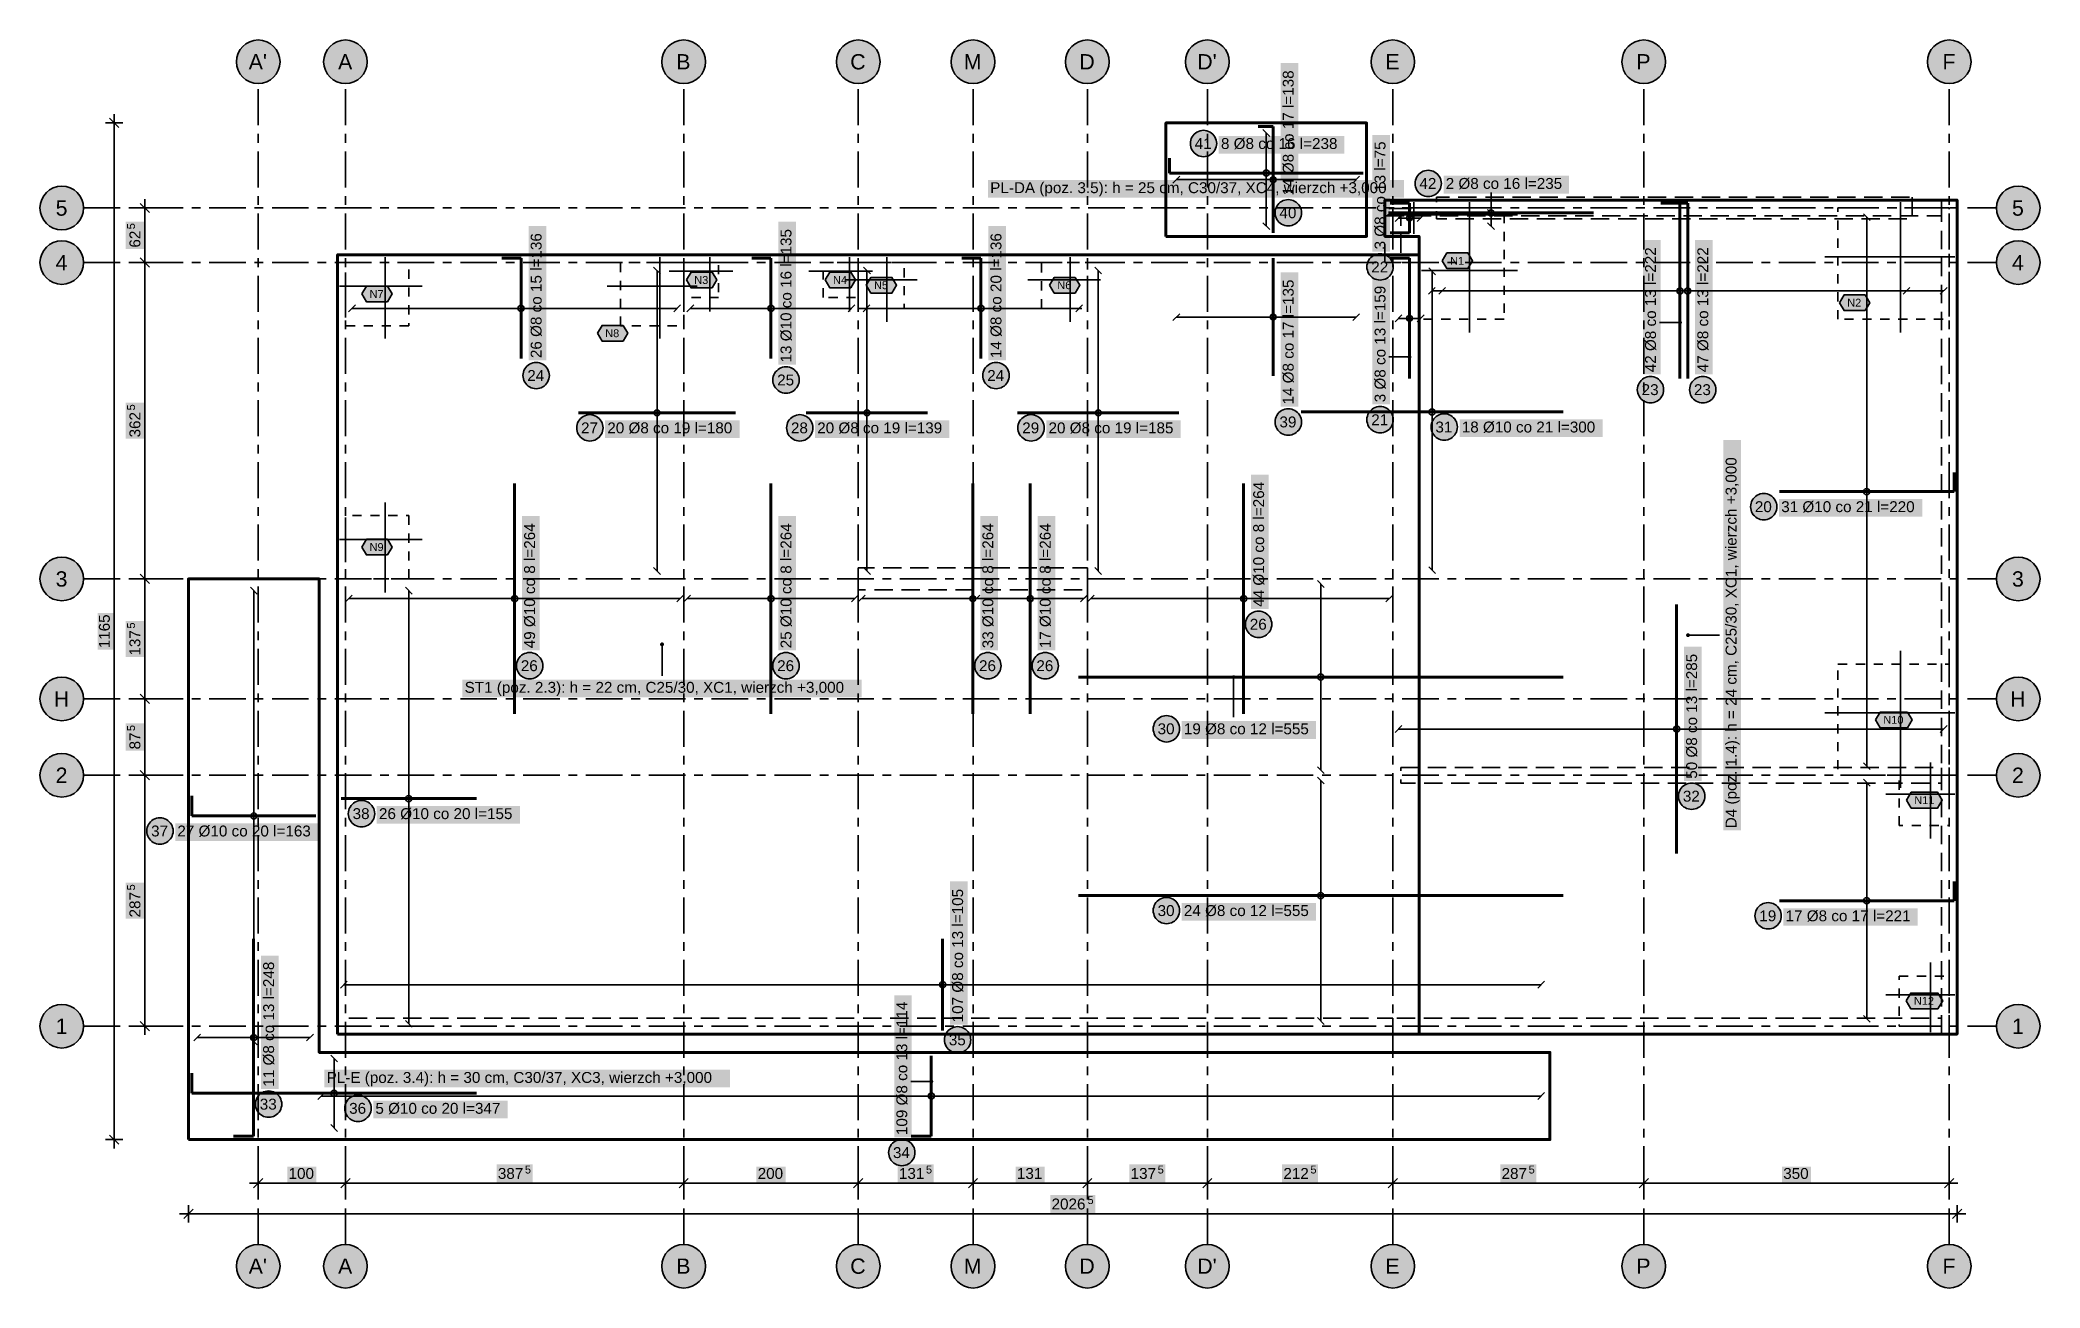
# Model space of a CAD drawing. Header units: metres. Extents: x -3.5 to 19.4, y -3 to 11.3.
import ezdxf

# ---------------------------------------------------------------- set-up
doc = ezdxf.new("R2010")
doc.units = ezdxf.units.M
for name, pattern in [('KRESKOWA', [5.25, 4.2, -1.05]), ('KRESKOWA_DROBNA', [3.15, 2.1, -1.05]), ('PUNKTOWA', [10.5, 8.4, -1.05, 0, -1.05])]:
    doc.linetypes.add(name, pattern=pattern)
for name, color, linetype, lineweight in [('A-MASKA', 7, 'Continuous', 18), ('A-OPISY', 2, 'Continuous', 25), ('K-KONSTR', 7, 'Continuous', 50), ('K-OSIE', 1, 'PUNKTOWA', 25), ('K-WYMIARY', 1, 'Continuous', 25), ('K-ZBROJENIE', 1, 'Continuous', 100), ('K-ZBROJENIE-OPIS', 2, 'Continuous', 25)]:
    doc.layers.add(name, color=color, linetype=linetype, lineweight=lineweight)
doc.styles.add('PL_ARIAL', font='arial.ttf')

msp = doc.modelspace()

# ---------------------------------------------------------------- texts
at = {"layer": 'A-OPISY', "style": 'PL_ARIAL'}
for s, p in [('PL-DA (poz. 3.5): h = 25 cm, C30/37, XC4, wierzch +3,000', (7.387, 9.545)), ('ST1 (poz. 2.3): h = 22 cm, C25/30, XC1, wierzch +3,000', (1.365, 3.82)), ('PL-E (poz. 3.4): h = 30 cm, C30/37, XC3, wierzch +3,000', (-0.216, -0.65))]:
    msp.add_text(s, height=0.125, dxfattribs=at).set_placement(p)
msp.add_text('D4 (poz. 1.4): h = 24 cm, C25/30, XC1, wierzch +3,000', height=0.125, rotation=90, dxfattribs=at).set_placement((15.938, 2.268))
at = {"layer": 'K-OSIE', "style": 'PL_ARIAL'}
for s, p in [("A'", (-1.109, 10.963)), ('A', (-0.085, 10.963)), ('B', (3.79, 10.963)), ('C', (5.783, 10.963)), ('M', (7.084, 10.963)), ('D', (8.408, 10.963)), ("D'", (9.759, 10.963)), ('E', (11.915, 10.963)), ('P', (14.79, 10.963)), ('F', (18.297, 10.963)), ('5', (-3.321, 9.287)), ('5', (19.094, 9.287)), ('4', (-3.321, 8.662)), ('4', (19.094, 8.662)), ('3', (-3.321, 5.037)), ('3', (19.094, 5.037)), ('H', (-3.342, 3.663)), ('H', (19.073, 3.663)), ('2', (-3.321, 2.788)), ('2', (19.094, 2.788)), ('1', (-3.321, -0.088)), ('1', (19.094, -0.088)), ("A'", (-1.109, -2.837)), ('A', (-0.085, -2.837)), ('B', (3.79, -2.837)), ('C', (5.783, -2.837)), ('M', (7.084, -2.837)), ('D', (8.408, -2.837)), ("D'", (9.759, -2.837)), ('E', (11.915, -2.837)), ('P', (14.79, -2.837)), ('F', (18.297, -2.837))]:
    msp.add_text(s, height=0.175, dxfattribs=at).set_placement(p)
at = {"layer": 'K-WYMIARY', "style": 'PL_ARIAL'}
for s, height, p in [('5', 0.09, (-2.412, 9.131)), ('62', 0.125, (-2.35, 8.921)), ('5', 0.09, (-2.412, 7.056)), ('362', 0.125, (-2.35, 6.746)), ('1165', 0.125, (-2.7, 4.33)), ('5', 0.09, (-2.412, 4.556)), ('137', 0.125, (-2.35, 4.246)), ('5', 0.09, (-2.412, 3.381)), ('87', 0.125, (-2.35, 3.171)), ('5', 0.09, (-2.412, 1.556)), ('287', 0.125, (-2.35, 1.246))]:
    msp.add_text(s, height=height, rotation=90, dxfattribs=at).set_placement(p)
for s, height, p in [('5', 0.09, (2.056, -1.688)), ('5', 0.09, (6.651, -1.688)), ('5', 0.09, (9.306, -1.688)), ('5', 0.09, (11.056, -1.688)), ('5', 0.09, (13.556, -1.688)), ('100', 0.125, (-0.652, -1.75)), ('387', 0.125, (1.746, -1.75)), ('200', 0.125, (4.723, -1.75)), ('131', 0.125, (6.341, -1.75)), ('131', 0.125, (7.693, -1.75)), ('137', 0.125, (8.996, -1.75)), ('212', 0.125, (10.746, -1.75)), ('287', 0.125, (13.246, -1.75)), ('350', 0.125, (16.473, -1.75)), ('2026', 0.125, (8.09, -2.1)), ('5', 0.09, (8.502, -2.038))]:
    msp.add_text(s, height=height, dxfattribs=at).set_placement(p)
at = {"layer": 'K-ZBROJENIE-OPIS', "style": 'PL_ARIAL'}
for s, p in [('14 Ø8 co 17 l=138', (10.864, 9.52)), ('3 Ø8 co 13 l=75', (11.916, 8.9)), ('26 Ø8 co 15 l=136', (2.247, 7.655)), ('13 Ø10 co 16 l=135', (5.11, 7.605)), ('14 Ø8 co 20 l=136', (7.516, 7.655)), ('42 Ø8 co 13 l=222', (15.015, 7.493)), ('47 Ø8 co 13 l=222', (15.614, 7.493)), ('14 Ø8 co 17 l=135', (10.864, 7.123)), ('3 Ø8 co 13 l=159', (11.916, 7.149)), ('44 Ø10 co 8 l=264', (10.525, 4.805)), ('49 Ø10 co 8 l=264', (2.172, 4.33)), ('25 Ø10 co 8 l=264', (5.11, 4.33)), ('33 Ø10 co 8 l=264', (7.423, 4.33)), ('17 Ø10 co 8 l=264', (8.08, 4.33)), ('50 Ø8 co 13 l=285', (15.486, 2.835)), ('107 Ø8 co 13 l=105', (7.076, 0.044)), ('11 Ø8 co 13 l=248', (-0.818, -0.693)), ('109 Ø8 co 13 l=114', (6.437, -1.248))]:
    msp.add_text(s, height=0.125, rotation=90, dxfattribs=at).set_placement(p)
for s, height, p in [('41', 0.125, (9.73, 10.051)), ('8 Ø8 co 16 l=238', 0.125, (10.031, 10.051)), ('42', 0.125, (12.305, 9.594)), ('2 Ø8 co 16 l=235', 0.125, (12.606, 9.594)), ('40', 0.125, (10.701, 9.258)), ('22', 0.125, (11.753, 8.637)), ('N1', 0.09, (12.656, 8.725)), ('N3', 0.09, (3.996, 8.505)), ('N4', 0.09, (5.586, 8.505)), ('N5', 0.09, (6.056, 8.445)), ('N6', 0.09, (8.156, 8.445)), ('N7', 0.09, (0.276, 8.345)), ('N2', 0.09, (17.206, 8.245)), ('N8', 0.09, (2.976, 7.895)), ('24', 0.125, (2.083, 7.393)), ('25', 0.125, (4.946, 7.342)), ('24', 0.125, (7.353, 7.393)), ('23', 0.125, (14.851, 7.231)), ('23', 0.125, (15.45, 7.231)), ('27', 0.125, (2.699, 6.793)), ('20 Ø8 co 19 l=180', 0.125, (3, 6.793)), ('28', 0.125, (5.104, 6.793)), ('20 Ø8 co 19 l=139', 0.125, (5.405, 6.793)), ('29', 0.125, (7.754, 6.793)), ('20 Ø8 co 19 l=185', 0.125, (8.055, 6.793)), ('39', 0.125, (10.701, 6.861)), ('21', 0.125, (11.753, 6.886)), ('31', 0.125, (12.488, 6.803)), ('18 Ø10 co 21 l=300', 0.125, (12.79, 6.803)), ('20', 0.125, (16.148, 5.89)), ('31 Ø10 co 21 l=220', 0.125, (16.45, 5.89)), ('N9', 0.09, (0.276, 5.445)), ('26', 0.125, (10.361, 4.543)), ('26', 0.125, (2.009, 4.068)), ('26', 0.125, (4.946, 4.068)), ('26', 0.125, (7.259, 4.068)), ('26', 0.125, (7.916, 4.068)), ('30', 0.125, (9.305, 3.345)), ('19 Ø8 co 12 l=555', 0.125, (9.606, 3.345)), ('N10', 0.09, (17.62, 3.465)), ('32', 0.125, (15.323, 2.573)), ('N11', 0.09, (17.975, 2.545)), ('37', 0.125, (-2.227, 2.174)), ('27 Ø10 co 20 l=163', 0.125, (-1.926, 2.174)), ('38', 0.125, (0.082, 2.373)), ('26 Ø10 co 20 l=155', 0.125, (0.384, 2.373)), ('30', 0.125, (9.305, 1.262)), ('24 Ø8 co 12 l=555', 0.125, (9.606, 1.262)), ('19', 0.125, (16.199, 1.202)), ('17 Ø8 co 17 l=221', 0.125, (16.5, 1.202)), ('N12', 0.09, (17.97, 0.245)), ('35', 0.125, (6.913, -0.219)), ('33', 0.125, (-0.982, -0.956)), ('36', 0.125, (0.042, -1.004)), ('5 Ø10 co 20 l=347', 0.125, (0.343, -1.004)), ('34', 0.125, (6.273, -1.511))]:
    msp.add_text(s, height=height, dxfattribs=at).set_placement(p)

# ---------------------------------------------------------------- hatches: boundary and pattern name
at = {"layer": 'A-MASKA', "true_color": 0xffffff}
for points in [[(10.917, 9.495), (10.917, 11.035), (10.714, 11.035), (10.714, 9.495)], [(10.006, 9.999), (11.444, 9.999), (11.444, 10.201), (10.006, 10.201)], [(11.969, 8.875), (11.969, 10.213), (11.766, 10.213), (11.766, 8.875)], [(7.362, 9.492), (12.128, 9.492), (12.128, 9.695), (7.362, 9.695)], [(12.581, 9.541), (14.019, 9.541), (14.019, 9.744), (12.581, 9.744)], [(-2.307, 8.906), (-2.307, 9.219), (-2.517, 9.219), (-2.517, 8.906)], [(2.3, 7.63), (2.3, 9.17), (2.097, 9.17), (2.097, 7.63)], [(5.163, 7.58), (5.163, 9.22), (4.96, 9.22), (4.96, 7.58)], [(7.569, 7.63), (7.569, 9.17), (7.366, 9.17), (7.366, 7.63)], [(15.067, 7.468), (15.067, 9.008), (14.865, 9.008), (14.865, 7.468)], [(15.666, 7.468), (15.666, 9.008), (15.464, 9.008), (15.464, 7.468)], [(10.917, 7.098), (10.917, 8.638), (10.714, 8.638), (10.714, 7.098)], [(11.969, 7.124), (11.969, 8.563), (11.766, 8.563), (11.766, 7.124)], [(-2.307, 6.731), (-2.307, 7.144), (-2.517, 7.144), (-2.517, 6.731)], [(2.975, 6.741), (4.515, 6.741), (4.515, 6.943), (2.975, 6.943)], [(5.38, 6.741), (6.92, 6.741), (6.92, 6.943), (5.38, 6.943)], [(8.03, 6.741), (9.57, 6.741), (9.57, 6.943), (8.03, 6.943)], [(12.765, 6.751), (14.405, 6.751), (14.405, 6.953), (12.765, 6.953)], [(15.99, 2.243), (15.99, 6.717), (15.787, 6.717), (15.787, 2.243)], [(10.577, 4.78), (10.577, 6.32), (10.375, 6.32), (10.375, 4.78)], [(16.425, 5.837), (18.065, 5.837), (18.065, 6.04), (16.425, 6.04)], [(2.225, 4.305), (2.225, 5.845), (2.022, 5.845), (2.022, 4.305)], [(5.163, 4.305), (5.163, 5.845), (4.96, 5.845), (4.96, 4.305)], [(7.475, 4.305), (7.475, 5.845), (7.272, 5.845), (7.272, 4.305)], [(8.133, 4.305), (8.133, 5.845), (7.93, 5.845), (7.93, 4.305)], [(-2.658, 4.315), (-2.658, 4.735), (-2.84, 4.735), (-2.84, 4.315)], [(-2.307, 4.231), (-2.307, 4.644), (-2.517, 4.644), (-2.517, 4.231)], [(15.539, 2.81), (15.539, 4.35), (15.336, 4.35), (15.336, 2.81)], [(1.34, 3.768), (5.914, 3.768), (5.914, 3.97), (1.34, 3.97)], [(-2.307, 3.156), (-2.307, 3.469), (-2.517, 3.469), (-2.517, 3.156)], [(9.581, 3.292), (11.121, 3.292), (11.121, 3.495), (9.581, 3.495)], [(0.359, 2.32), (1.999, 2.32), (1.999, 2.523), (0.359, 2.523)], [(-1.951, 2.121), (-0.31, 2.121), (-0.31, 2.324), (-1.951, 2.324)], [(-2.307, 1.231), (-2.307, 1.644), (-2.517, 1.644), (-2.517, 1.231)], [(7.129, 0.019), (7.129, 1.659), (6.926, 1.659), (6.926, 0.019)], [(9.581, 1.21), (11.121, 1.21), (11.121, 1.412), (9.581, 1.412)], [(16.475, 1.15), (18.015, 1.15), (18.015, 1.352), (16.475, 1.352)], [(-0.766, -0.718), (-0.766, 0.808), (-0.968, 0.808), (-0.968, -0.718)], [(6.489, -1.273), (6.489, 0.354), (6.287, 0.354), (6.287, -1.273)], [(-0.241, -0.702), (4.404, -0.702), (4.404, -0.5), (-0.241, -0.5)], [(0.318, -1.056), (1.858, -1.056), (1.858, -0.854), (0.318, -0.854)], [(1.731, -1.792), (2.144, -1.792), (2.144, -1.583), (1.731, -1.583)], [(6.326, -1.792), (6.739, -1.792), (6.739, -1.583), (6.326, -1.583)], [(8.981, -1.792), (9.394, -1.792), (9.394, -1.583), (8.981, -1.583)], [(10.731, -1.792), (11.144, -1.792), (11.144, -1.583), (10.731, -1.583)], [(13.231, -1.792), (13.644, -1.792), (13.644, -1.583), (13.231, -1.583)], [(-0.667, -1.792), (-0.333, -1.792), (-0.333, -1.61), (-0.667, -1.61)], [(4.708, -1.792), (5.042, -1.792), (5.042, -1.61), (4.708, -1.61)], [(7.678, -1.792), (8.012, -1.792), (8.012, -1.61), (7.678, -1.61)], [(16.458, -1.792), (16.792, -1.792), (16.792, -1.61), (16.458, -1.61)], [(8.075, -2.143), (8.59, -2.143), (8.59, -1.933), (8.075, -1.933)]]:
    msp.add_hatch(color=7, dxfattribs=at).paths.add_polyline_path(points)
at = {"layer": 'A-OPISY', "true_color": 0x000000}
for points in [[(3.65, 4.375), (3.649, 4.381), (3.646, 4.386), (3.643, 4.391), (3.638, 4.394), (3.633, 4.397), (3.627, 4.397), (3.621, 4.397), (3.616, 4.394), (3.611, 4.391), (3.608, 4.386), (3.605, 4.381), (3.605, 4.375), (3.605, 4.369), (3.608, 4.364), (3.611, 4.359), (3.616, 4.356), (3.621, 4.353), (3.627, 4.353), (3.633, 4.353), (3.638, 4.356), (3.643, 4.359), (3.646, 4.364), (3.649, 4.369)], [(15.405, 4.48), (15.404, 4.486), (15.402, 4.491), (15.398, 4.496), (15.394, 4.499), (15.388, 4.502), (15.383, 4.503), (15.377, 4.502), (15.371, 4.499), (15.367, 4.496), (15.363, 4.491), (15.361, 4.486), (15.36, 4.48), (15.361, 4.474), (15.363, 4.469), (15.367, 4.464), (15.371, 4.461), (15.377, 4.458), (15.383, 4.458), (15.388, 4.458), (15.394, 4.461), (15.398, 4.464), (15.402, 4.469), (15.404, 4.474)]]:
    msp.add_hatch(color=7, dxfattribs=at).paths.add_polyline_path(points)
at = {"layer": 'K-OSIE', "true_color": 0xffffff}
for points in [[(-0.75, 11.05), (-0.752, 11.083), (-0.759, 11.115), (-0.769, 11.146), (-0.783, 11.175), (-0.802, 11.202), (-0.823, 11.227), (-0.848, 11.248), (-0.875, 11.267), (-0.904, 11.281), (-0.935, 11.291), (-0.967, 11.298), (-1, 11.3), (-1.033, 11.298), (-1.065, 11.291), (-1.096, 11.281), (-1.125, 11.267), (-1.152, 11.248), (-1.177, 11.227), (-1.198, 11.202), (-1.217, 11.175), (-1.231, 11.146), (-1.241, 11.115), (-1.248, 11.083), (-1.25, 11.05), (-1.248, 11.017), (-1.241, 10.985), (-1.231, 10.954), (-1.217, 10.925), (-1.198, 10.898), (-1.177, 10.873), (-1.152, 10.852), (-1.125, 10.833), (-1.096, 10.819), (-1.065, 10.809), (-1.033, 10.802), (-1, 10.8), (-0.967, 10.802), (-0.935, 10.809), (-0.904, 10.819), (-0.875, 10.833), (-0.848, 10.852), (-0.823, 10.873), (-0.802, 10.898), (-0.783, 10.925), (-0.769, 10.954), (-0.759, 10.985), (-0.752, 11.017)], [(0.25, 11.05), (0.248, 11.083), (0.241, 11.115), (0.231, 11.146), (0.217, 11.175), (0.198, 11.202), (0.177, 11.227), (0.152, 11.248), (0.125, 11.267), (0.096, 11.281), (0.065, 11.291), (0.033, 11.298), (0, 11.3), (-0.033, 11.298), (-0.065, 11.291), (-0.096, 11.281), (-0.125, 11.267), (-0.152, 11.248), (-0.177, 11.227), (-0.198, 11.202), (-0.217, 11.175), (-0.231, 11.146), (-0.241, 11.115), (-0.248, 11.083), (-0.25, 11.05), (-0.248, 11.017), (-0.241, 10.985), (-0.231, 10.954), (-0.217, 10.925), (-0.198, 10.898), (-0.177, 10.873), (-0.152, 10.852), (-0.125, 10.833), (-0.096, 10.819), (-0.065, 10.809), (-0.033, 10.802), (0, 10.8), (0.033, 10.802), (0.065, 10.809), (0.096, 10.819), (0.125, 10.833), (0.152, 10.852), (0.177, 10.873), (0.198, 10.898), (0.217, 10.925), (0.231, 10.954), (0.241, 10.985), (0.248, 11.017)], [(4.125, 11.05), (4.123, 11.083), (4.116, 11.115), (4.106, 11.146), (4.092, 11.175), (4.073, 11.202), (4.052, 11.227), (4.027, 11.248), (4, 11.267), (3.971, 11.281), (3.94, 11.291), (3.908, 11.298), (3.875, 11.3), (3.842, 11.298), (3.81, 11.291), (3.779, 11.281), (3.75, 11.267), (3.723, 11.248), (3.698, 11.227), (3.677, 11.202), (3.658, 11.175), (3.644, 11.146), (3.634, 11.115), (3.627, 11.083), (3.625, 11.05), (3.627, 11.017), (3.634, 10.985), (3.644, 10.954), (3.658, 10.925), (3.677, 10.898), (3.698, 10.873), (3.723, 10.852), (3.75, 10.833), (3.779, 10.819), (3.81, 10.809), (3.842, 10.802), (3.875, 10.8), (3.908, 10.802), (3.94, 10.809), (3.971, 10.819), (4, 10.833), (4.027, 10.852), (4.052, 10.873), (4.073, 10.898), (4.092, 10.925), (4.106, 10.954), (4.116, 10.985), (4.123, 11.017)], [(6.125, 11.05), (6.123, 11.083), (6.116, 11.115), (6.106, 11.146), (6.092, 11.175), (6.073, 11.202), (6.052, 11.227), (6.027, 11.248), (6, 11.267), (5.971, 11.281), (5.94, 11.291), (5.908, 11.298), (5.875, 11.3), (5.842, 11.298), (5.81, 11.291), (5.779, 11.281), (5.75, 11.267), (5.723, 11.248), (5.698, 11.227), (5.677, 11.202), (5.658, 11.175), (5.644, 11.146), (5.634, 11.115), (5.627, 11.083), (5.625, 11.05), (5.627, 11.017), (5.634, 10.985), (5.644, 10.954), (5.658, 10.925), (5.677, 10.898), (5.698, 10.873), (5.723, 10.852), (5.75, 10.833), (5.779, 10.819), (5.81, 10.809), (5.842, 10.802), (5.875, 10.8), (5.908, 10.802), (5.94, 10.809), (5.971, 10.819), (6, 10.833), (6.027, 10.852), (6.052, 10.873), (6.073, 10.898), (6.092, 10.925), (6.106, 10.954), (6.116, 10.985), (6.123, 11.017)], [(7.44, 11.05), (7.438, 11.083), (7.431, 11.115), (7.421, 11.146), (7.407, 11.175), (7.388, 11.202), (7.367, 11.227), (7.342, 11.248), (7.315, 11.267), (7.286, 11.281), (7.255, 11.291), (7.223, 11.298), (7.19, 11.3), (7.157, 11.298), (7.125, 11.291), (7.094, 11.281), (7.065, 11.267), (7.038, 11.248), (7.013, 11.227), (6.992, 11.202), (6.973, 11.175), (6.959, 11.146), (6.949, 11.115), (6.942, 11.083), (6.94, 11.05), (6.942, 11.017), (6.949, 10.985), (6.959, 10.954), (6.973, 10.925), (6.992, 10.898), (7.013, 10.873), (7.038, 10.852), (7.065, 10.833), (7.094, 10.819), (7.125, 10.809), (7.157, 10.802), (7.19, 10.8), (7.223, 10.802), (7.255, 10.809), (7.286, 10.819), (7.315, 10.833), (7.342, 10.852), (7.367, 10.873), (7.388, 10.898), (7.407, 10.925), (7.421, 10.954), (7.431, 10.985), (7.438, 11.017)], [(8.75, 11.05), (8.748, 11.083), (8.741, 11.115), (8.731, 11.146), (8.717, 11.175), (8.698, 11.202), (8.677, 11.227), (8.652, 11.248), (8.625, 11.267), (8.596, 11.281), (8.565, 11.291), (8.533, 11.298), (8.5, 11.3), (8.467, 11.298), (8.435, 11.291), (8.404, 11.281), (8.375, 11.267), (8.348, 11.248), (8.323, 11.227), (8.302, 11.202), (8.283, 11.175), (8.269, 11.146), (8.259, 11.115), (8.252, 11.083), (8.25, 11.05), (8.252, 11.017), (8.259, 10.985), (8.269, 10.954), (8.283, 10.925), (8.302, 10.898), (8.323, 10.873), (8.348, 10.852), (8.375, 10.833), (8.404, 10.819), (8.435, 10.809), (8.467, 10.802), (8.5, 10.8), (8.533, 10.802), (8.565, 10.809), (8.596, 10.819), (8.625, 10.833), (8.652, 10.852), (8.677, 10.873), (8.698, 10.898), (8.717, 10.925), (8.731, 10.954), (8.741, 10.985), (8.748, 11.017)], [(10.125, 11.05), (10.123, 11.083), (10.116, 11.115), (10.106, 11.146), (10.092, 11.175), (10.073, 11.202), (10.052, 11.227), (10.027, 11.248), (10, 11.267), (9.971, 11.281), (9.94, 11.291), (9.908, 11.298), (9.875, 11.3), (9.842, 11.298), (9.81, 11.291), (9.779, 11.281), (9.75, 11.267), (9.723, 11.248), (9.698, 11.227), (9.677, 11.202), (9.658, 11.175), (9.644, 11.146), (9.634, 11.115), (9.627, 11.083), (9.625, 11.05), (9.627, 11.017), (9.634, 10.985), (9.644, 10.954), (9.658, 10.925), (9.677, 10.898), (9.698, 10.873), (9.723, 10.852), (9.75, 10.833), (9.779, 10.819), (9.81, 10.809), (9.842, 10.802), (9.875, 10.8), (9.908, 10.802), (9.94, 10.809), (9.971, 10.819), (10, 10.833), (10.027, 10.852), (10.052, 10.873), (10.073, 10.898), (10.092, 10.925), (10.106, 10.954), (10.116, 10.985), (10.123, 11.017)], [(12.25, 11.05), (12.248, 11.083), (12.241, 11.115), (12.231, 11.146), (12.217, 11.175), (12.198, 11.202), (12.177, 11.227), (12.152, 11.248), (12.125, 11.267), (12.096, 11.281), (12.065, 11.291), (12.033, 11.298), (12, 11.3), (11.967, 11.298), (11.935, 11.291), (11.904, 11.281), (11.875, 11.267), (11.848, 11.248), (11.823, 11.227), (11.802, 11.202), (11.783, 11.175), (11.769, 11.146), (11.759, 11.115), (11.752, 11.083), (11.75, 11.05), (11.752, 11.017), (11.759, 10.985), (11.769, 10.954), (11.783, 10.925), (11.802, 10.898), (11.823, 10.873), (11.848, 10.852), (11.875, 10.833), (11.904, 10.819), (11.935, 10.809), (11.967, 10.802), (12, 10.8), (12.033, 10.802), (12.065, 10.809), (12.096, 10.819), (12.125, 10.833), (12.152, 10.852), (12.177, 10.873), (12.198, 10.898), (12.217, 10.925), (12.231, 10.954), (12.241, 10.985), (12.248, 11.017)], [(15.125, 11.05), (15.123, 11.083), (15.116, 11.115), (15.106, 11.146), (15.092, 11.175), (15.073, 11.202), (15.052, 11.227), (15.027, 11.248), (15, 11.267), (14.971, 11.281), (14.94, 11.291), (14.908, 11.298), (14.875, 11.3), (14.842, 11.298), (14.81, 11.291), (14.779, 11.281), (14.75, 11.267), (14.723, 11.248), (14.698, 11.227), (14.677, 11.202), (14.658, 11.175), (14.644, 11.146), (14.634, 11.115), (14.627, 11.083), (14.625, 11.05), (14.627, 11.017), (14.634, 10.985), (14.644, 10.954), (14.658, 10.925), (14.677, 10.898), (14.698, 10.873), (14.723, 10.852), (14.75, 10.833), (14.779, 10.819), (14.81, 10.809), (14.842, 10.802), (14.875, 10.8), (14.908, 10.802), (14.94, 10.809), (14.971, 10.819), (15, 10.833), (15.027, 10.852), (15.052, 10.873), (15.073, 10.898), (15.092, 10.925), (15.106, 10.954), (15.116, 10.985), (15.123, 11.017)], [(18.625, 11.05), (18.623, 11.083), (18.616, 11.115), (18.606, 11.146), (18.592, 11.175), (18.573, 11.202), (18.552, 11.227), (18.527, 11.248), (18.5, 11.267), (18.471, 11.281), (18.44, 11.291), (18.408, 11.298), (18.375, 11.3), (18.342, 11.298), (18.31, 11.291), (18.279, 11.281), (18.25, 11.267), (18.223, 11.248), (18.198, 11.227), (18.177, 11.202), (18.158, 11.175), (18.144, 11.146), (18.134, 11.115), (18.127, 11.083), (18.125, 11.05), (18.127, 11.017), (18.134, 10.985), (18.144, 10.954), (18.158, 10.925), (18.177, 10.898), (18.198, 10.873), (18.223, 10.852), (18.25, 10.833), (18.279, 10.819), (18.31, 10.809), (18.342, 10.802), (18.375, 10.8), (18.408, 10.802), (18.44, 10.809), (18.471, 10.819), (18.5, 10.833), (18.527, 10.852), (18.552, 10.873), (18.573, 10.898), (18.592, 10.925), (18.606, 10.954), (18.616, 10.985), (18.623, 11.017)], [(-3, 9.375), (-3.002, 9.408), (-3.009, 9.44), (-3.019, 9.471), (-3.033, 9.5), (-3.052, 9.527), (-3.073, 9.552), (-3.098, 9.573), (-3.125, 9.592), (-3.154, 9.606), (-3.185, 9.616), (-3.217, 9.623), (-3.25, 9.625), (-3.283, 9.623), (-3.315, 9.616), (-3.346, 9.606), (-3.375, 9.592), (-3.402, 9.573), (-3.427, 9.552), (-3.448, 9.527), (-3.467, 9.5), (-3.481, 9.471), (-3.491, 9.44), (-3.498, 9.408), (-3.5, 9.375), (-3.498, 9.342), (-3.491, 9.31), (-3.481, 9.279), (-3.467, 9.25), (-3.448, 9.223), (-3.427, 9.198), (-3.402, 9.177), (-3.375, 9.158), (-3.346, 9.144), (-3.315, 9.134), (-3.283, 9.127), (-3.25, 9.125), (-3.217, 9.127), (-3.185, 9.134), (-3.154, 9.144), (-3.125, 9.158), (-3.098, 9.177), (-3.073, 9.198), (-3.052, 9.223), (-3.033, 9.25), (-3.019, 9.279), (-3.009, 9.31), (-3.002, 9.342)], [(19.415, 9.375), (19.413, 9.408), (19.406, 9.44), (19.396, 9.471), (19.382, 9.5), (19.363, 9.527), (19.342, 9.552), (19.317, 9.573), (19.29, 9.592), (19.261, 9.606), (19.23, 9.616), (19.198, 9.623), (19.165, 9.625), (19.132, 9.623), (19.1, 9.616), (19.069, 9.606), (19.04, 9.592), (19.013, 9.573), (18.988, 9.552), (18.967, 9.527), (18.948, 9.5), (18.934, 9.471), (18.924, 9.44), (18.917, 9.408), (18.915, 9.375), (18.917, 9.342), (18.924, 9.31), (18.934, 9.279), (18.948, 9.25), (18.967, 9.223), (18.988, 9.198), (19.013, 9.177), (19.04, 9.158), (19.069, 9.144), (19.1, 9.134), (19.132, 9.127), (19.165, 9.125), (19.198, 9.127), (19.23, 9.134), (19.261, 9.144), (19.29, 9.158), (19.317, 9.177), (19.342, 9.198), (19.363, 9.223), (19.382, 9.25), (19.396, 9.279), (19.406, 9.31), (19.413, 9.342)], [(-3, 8.75), (-3.002, 8.783), (-3.009, 8.815), (-3.019, 8.846), (-3.033, 8.875), (-3.052, 8.902), (-3.073, 8.927), (-3.098, 8.948), (-3.125, 8.967), (-3.154, 8.981), (-3.185, 8.991), (-3.217, 8.998), (-3.25, 9), (-3.283, 8.998), (-3.315, 8.991), (-3.346, 8.981), (-3.375, 8.967), (-3.402, 8.948), (-3.427, 8.927), (-3.448, 8.902), (-3.467, 8.875), (-3.481, 8.846), (-3.491, 8.815), (-3.498, 8.783), (-3.5, 8.75), (-3.498, 8.717), (-3.491, 8.685), (-3.481, 8.654), (-3.467, 8.625), (-3.448, 8.598), (-3.427, 8.573), (-3.402, 8.552), (-3.375, 8.533), (-3.346, 8.519), (-3.315, 8.509), (-3.283, 8.502), (-3.25, 8.5), (-3.217, 8.502), (-3.185, 8.509), (-3.154, 8.519), (-3.125, 8.533), (-3.098, 8.552), (-3.073, 8.573), (-3.052, 8.598), (-3.033, 8.625), (-3.019, 8.654), (-3.009, 8.685), (-3.002, 8.717)], [(19.415, 8.75), (19.413, 8.783), (19.406, 8.815), (19.396, 8.846), (19.382, 8.875), (19.363, 8.902), (19.342, 8.927), (19.317, 8.948), (19.29, 8.967), (19.261, 8.981), (19.23, 8.991), (19.198, 8.998), (19.165, 9), (19.132, 8.998), (19.1, 8.991), (19.069, 8.981), (19.04, 8.967), (19.013, 8.948), (18.988, 8.927), (18.967, 8.902), (18.948, 8.875), (18.934, 8.846), (18.924, 8.815), (18.917, 8.783), (18.915, 8.75), (18.917, 8.717), (18.924, 8.685), (18.934, 8.654), (18.948, 8.625), (18.967, 8.598), (18.988, 8.573), (19.013, 8.552), (19.04, 8.533), (19.069, 8.519), (19.1, 8.509), (19.132, 8.502), (19.165, 8.5), (19.198, 8.502), (19.23, 8.509), (19.261, 8.519), (19.29, 8.533), (19.317, 8.552), (19.342, 8.573), (19.363, 8.598), (19.382, 8.625), (19.396, 8.654), (19.406, 8.685), (19.413, 8.717)], [(-3, 5.125), (-3.002, 5.158), (-3.009, 5.19), (-3.019, 5.221), (-3.033, 5.25), (-3.052, 5.277), (-3.073, 5.302), (-3.098, 5.323), (-3.125, 5.342), (-3.154, 5.356), (-3.185, 5.366), (-3.217, 5.373), (-3.25, 5.375), (-3.283, 5.373), (-3.315, 5.366), (-3.346, 5.356), (-3.375, 5.342), (-3.402, 5.323), (-3.427, 5.302), (-3.448, 5.277), (-3.467, 5.25), (-3.481, 5.221), (-3.491, 5.19), (-3.498, 5.158), (-3.5, 5.125), (-3.498, 5.092), (-3.491, 5.06), (-3.481, 5.029), (-3.467, 5), (-3.448, 4.973), (-3.427, 4.948), (-3.402, 4.927), (-3.375, 4.908), (-3.346, 4.894), (-3.315, 4.884), (-3.283, 4.877), (-3.25, 4.875), (-3.217, 4.877), (-3.185, 4.884), (-3.154, 4.894), (-3.125, 4.908), (-3.098, 4.927), (-3.073, 4.948), (-3.052, 4.973), (-3.033, 5), (-3.019, 5.029), (-3.009, 5.06), (-3.002, 5.092)], [(19.415, 5.125), (19.413, 5.158), (19.406, 5.19), (19.396, 5.221), (19.382, 5.25), (19.363, 5.277), (19.342, 5.302), (19.317, 5.323), (19.29, 5.342), (19.261, 5.356), (19.23, 5.366), (19.198, 5.373), (19.165, 5.375), (19.132, 5.373), (19.1, 5.366), (19.069, 5.356), (19.04, 5.342), (19.013, 5.323), (18.988, 5.302), (18.967, 5.277), (18.948, 5.25), (18.934, 5.221), (18.924, 5.19), (18.917, 5.158), (18.915, 5.125), (18.917, 5.092), (18.924, 5.06), (18.934, 5.029), (18.948, 5), (18.967, 4.973), (18.988, 4.948), (19.013, 4.927), (19.04, 4.908), (19.069, 4.894), (19.1, 4.884), (19.132, 4.877), (19.165, 4.875), (19.198, 4.877), (19.23, 4.884), (19.261, 4.894), (19.29, 4.908), (19.317, 4.927), (19.342, 4.948), (19.363, 4.973), (19.382, 5), (19.396, 5.029), (19.406, 5.06), (19.413, 5.092)], [(-3, 3.75), (-3.002, 3.783), (-3.009, 3.815), (-3.019, 3.846), (-3.033, 3.875), (-3.052, 3.902), (-3.073, 3.927), (-3.098, 3.948), (-3.125, 3.967), (-3.154, 3.981), (-3.185, 3.991), (-3.217, 3.998), (-3.25, 4), (-3.283, 3.998), (-3.315, 3.991), (-3.346, 3.981), (-3.375, 3.967), (-3.402, 3.948), (-3.427, 3.927), (-3.448, 3.902), (-3.467, 3.875), (-3.481, 3.846), (-3.491, 3.815), (-3.498, 3.783), (-3.5, 3.75), (-3.498, 3.717), (-3.491, 3.685), (-3.481, 3.654), (-3.467, 3.625), (-3.448, 3.598), (-3.427, 3.573), (-3.402, 3.552), (-3.375, 3.533), (-3.346, 3.519), (-3.315, 3.509), (-3.283, 3.502), (-3.25, 3.5), (-3.217, 3.502), (-3.185, 3.509), (-3.154, 3.519), (-3.125, 3.533), (-3.098, 3.552), (-3.073, 3.573), (-3.052, 3.598), (-3.033, 3.625), (-3.019, 3.654), (-3.009, 3.685), (-3.002, 3.717)], [(19.415, 3.75), (19.413, 3.783), (19.406, 3.815), (19.396, 3.846), (19.382, 3.875), (19.363, 3.902), (19.342, 3.927), (19.317, 3.948), (19.29, 3.967), (19.261, 3.981), (19.23, 3.991), (19.198, 3.998), (19.165, 4), (19.132, 3.998), (19.1, 3.991), (19.069, 3.981), (19.04, 3.967), (19.013, 3.948), (18.988, 3.927), (18.967, 3.902), (18.948, 3.875), (18.934, 3.846), (18.924, 3.815), (18.917, 3.783), (18.915, 3.75), (18.917, 3.717), (18.924, 3.685), (18.934, 3.654), (18.948, 3.625), (18.967, 3.598), (18.988, 3.573), (19.013, 3.552), (19.04, 3.533), (19.069, 3.519), (19.1, 3.509), (19.132, 3.502), (19.165, 3.5), (19.198, 3.502), (19.23, 3.509), (19.261, 3.519), (19.29, 3.533), (19.317, 3.552), (19.342, 3.573), (19.363, 3.598), (19.382, 3.625), (19.396, 3.654), (19.406, 3.685), (19.413, 3.717)], [(-3, 2.875), (-3.002, 2.908), (-3.009, 2.94), (-3.019, 2.971), (-3.033, 3), (-3.052, 3.027), (-3.073, 3.052), (-3.098, 3.073), (-3.125, 3.092), (-3.154, 3.106), (-3.185, 3.116), (-3.217, 3.123), (-3.25, 3.125), (-3.283, 3.123), (-3.315, 3.116), (-3.346, 3.106), (-3.375, 3.092), (-3.402, 3.073), (-3.427, 3.052), (-3.448, 3.027), (-3.467, 3), (-3.481, 2.971), (-3.491, 2.94), (-3.498, 2.908), (-3.5, 2.875), (-3.498, 2.842), (-3.491, 2.81), (-3.481, 2.779), (-3.467, 2.75), (-3.448, 2.723), (-3.427, 2.698), (-3.402, 2.677), (-3.375, 2.658), (-3.346, 2.644), (-3.315, 2.634), (-3.283, 2.627), (-3.25, 2.625), (-3.217, 2.627), (-3.185, 2.634), (-3.154, 2.644), (-3.125, 2.658), (-3.098, 2.677), (-3.073, 2.698), (-3.052, 2.723), (-3.033, 2.75), (-3.019, 2.779), (-3.009, 2.81), (-3.002, 2.842)], [(19.415, 2.875), (19.413, 2.908), (19.406, 2.94), (19.396, 2.971), (19.382, 3), (19.363, 3.027), (19.342, 3.052), (19.317, 3.073), (19.29, 3.092), (19.261, 3.106), (19.23, 3.116), (19.198, 3.123), (19.165, 3.125), (19.132, 3.123), (19.1, 3.116), (19.069, 3.106), (19.04, 3.092), (19.013, 3.073), (18.988, 3.052), (18.967, 3.027), (18.948, 3), (18.934, 2.971), (18.924, 2.94), (18.917, 2.908), (18.915, 2.875), (18.917, 2.842), (18.924, 2.81), (18.934, 2.779), (18.948, 2.75), (18.967, 2.723), (18.988, 2.698), (19.013, 2.677), (19.04, 2.658), (19.069, 2.644), (19.1, 2.634), (19.132, 2.627), (19.165, 2.625), (19.198, 2.627), (19.23, 2.634), (19.261, 2.644), (19.29, 2.658), (19.317, 2.677), (19.342, 2.698), (19.363, 2.723), (19.382, 2.75), (19.396, 2.779), (19.406, 2.81), (19.413, 2.842)], [(-3, 0), (-3.002, 0.033), (-3.009, 0.065), (-3.019, 0.096), (-3.033, 0.125), (-3.052, 0.152), (-3.073, 0.177), (-3.098, 0.198), (-3.125, 0.217), (-3.154, 0.231), (-3.185, 0.241), (-3.217, 0.248), (-3.25, 0.25), (-3.283, 0.248), (-3.315, 0.241), (-3.346, 0.231), (-3.375, 0.217), (-3.402, 0.198), (-3.427, 0.177), (-3.448, 0.152), (-3.467, 0.125), (-3.481, 0.096), (-3.491, 0.065), (-3.498, 0.033), (-3.5, 0), (-3.498, -0.033), (-3.491, -0.065), (-3.481, -0.096), (-3.467, -0.125), (-3.448, -0.152), (-3.427, -0.177), (-3.402, -0.198), (-3.375, -0.217), (-3.346, -0.231), (-3.315, -0.241), (-3.283, -0.248), (-3.25, -0.25), (-3.217, -0.248), (-3.185, -0.241), (-3.154, -0.231), (-3.125, -0.217), (-3.098, -0.198), (-3.073, -0.177), (-3.052, -0.152), (-3.033, -0.125), (-3.019, -0.096), (-3.009, -0.065), (-3.002, -0.033)], [(19.415, 0), (19.413, 0.033), (19.406, 0.065), (19.396, 0.096), (19.382, 0.125), (19.363, 0.152), (19.342, 0.177), (19.317, 0.198), (19.29, 0.217), (19.261, 0.231), (19.23, 0.241), (19.198, 0.248), (19.165, 0.25), (19.132, 0.248), (19.1, 0.241), (19.069, 0.231), (19.04, 0.217), (19.013, 0.198), (18.988, 0.177), (18.967, 0.152), (18.948, 0.125), (18.934, 0.096), (18.924, 0.065), (18.917, 0.033), (18.915, 0), (18.917, -0.033), (18.924, -0.065), (18.934, -0.096), (18.948, -0.125), (18.967, -0.152), (18.988, -0.177), (19.013, -0.198), (19.04, -0.217), (19.069, -0.231), (19.1, -0.241), (19.132, -0.248), (19.165, -0.25), (19.198, -0.248), (19.23, -0.241), (19.261, -0.231), (19.29, -0.217), (19.317, -0.198), (19.342, -0.177), (19.363, -0.152), (19.382, -0.125), (19.396, -0.096), (19.406, -0.065), (19.413, -0.033)], [(-0.75, -2.75), (-0.752, -2.717), (-0.759, -2.685), (-0.769, -2.654), (-0.783, -2.625), (-0.802, -2.598), (-0.823, -2.573), (-0.848, -2.552), (-0.875, -2.533), (-0.904, -2.519), (-0.935, -2.509), (-0.967, -2.502), (-1, -2.5), (-1.033, -2.502), (-1.065, -2.509), (-1.096, -2.519), (-1.125, -2.533), (-1.152, -2.552), (-1.177, -2.573), (-1.198, -2.598), (-1.217, -2.625), (-1.231, -2.654), (-1.241, -2.685), (-1.248, -2.717), (-1.25, -2.75), (-1.248, -2.783), (-1.241, -2.815), (-1.231, -2.846), (-1.217, -2.875), (-1.198, -2.902), (-1.177, -2.927), (-1.152, -2.948), (-1.125, -2.967), (-1.096, -2.981), (-1.065, -2.991), (-1.033, -2.998), (-1, -3), (-0.967, -2.998), (-0.935, -2.991), (-0.904, -2.981), (-0.875, -2.967), (-0.848, -2.948), (-0.823, -2.927), (-0.802, -2.902), (-0.783, -2.875), (-0.769, -2.846), (-0.759, -2.815), (-0.752, -2.783)], [(0.25, -2.75), (0.248, -2.717), (0.241, -2.685), (0.231, -2.654), (0.217, -2.625), (0.198, -2.598), (0.177, -2.573), (0.152, -2.552), (0.125, -2.533), (0.096, -2.519), (0.065, -2.509), (0.033, -2.502), (0, -2.5), (-0.033, -2.502), (-0.065, -2.509), (-0.096, -2.519), (-0.125, -2.533), (-0.152, -2.552), (-0.177, -2.573), (-0.198, -2.598), (-0.217, -2.625), (-0.231, -2.654), (-0.241, -2.685), (-0.248, -2.717), (-0.25, -2.75), (-0.248, -2.783), (-0.241, -2.815), (-0.231, -2.846), (-0.217, -2.875), (-0.198, -2.902), (-0.177, -2.927), (-0.152, -2.948), (-0.125, -2.967), (-0.096, -2.981), (-0.065, -2.991), (-0.033, -2.998), (0, -3), (0.033, -2.998), (0.065, -2.991), (0.096, -2.981), (0.125, -2.967), (0.152, -2.948), (0.177, -2.927), (0.198, -2.902), (0.217, -2.875), (0.231, -2.846), (0.241, -2.815), (0.248, -2.783)], [(4.125, -2.75), (4.123, -2.717), (4.116, -2.685), (4.106, -2.654), (4.092, -2.625), (4.073, -2.598), (4.052, -2.573), (4.027, -2.552), (4, -2.533), (3.971, -2.519), (3.94, -2.509), (3.908, -2.502), (3.875, -2.5), (3.842, -2.502), (3.81, -2.509), (3.779, -2.519), (3.75, -2.533), (3.723, -2.552), (3.698, -2.573), (3.677, -2.598), (3.658, -2.625), (3.644, -2.654), (3.634, -2.685), (3.627, -2.717), (3.625, -2.75), (3.627, -2.783), (3.634, -2.815), (3.644, -2.846), (3.658, -2.875), (3.677, -2.902), (3.698, -2.927), (3.723, -2.948), (3.75, -2.967), (3.779, -2.981), (3.81, -2.991), (3.842, -2.998), (3.875, -3), (3.908, -2.998), (3.94, -2.991), (3.971, -2.981), (4, -2.967), (4.027, -2.948), (4.052, -2.927), (4.073, -2.902), (4.092, -2.875), (4.106, -2.846), (4.116, -2.815), (4.123, -2.783)], [(6.125, -2.75), (6.123, -2.717), (6.116, -2.685), (6.106, -2.654), (6.092, -2.625), (6.073, -2.598), (6.052, -2.573), (6.027, -2.552), (6, -2.533), (5.971, -2.519), (5.94, -2.509), (5.908, -2.502), (5.875, -2.5), (5.842, -2.502), (5.81, -2.509), (5.779, -2.519), (5.75, -2.533), (5.723, -2.552), (5.698, -2.573), (5.677, -2.598), (5.658, -2.625), (5.644, -2.654), (5.634, -2.685), (5.627, -2.717), (5.625, -2.75), (5.627, -2.783), (5.634, -2.815), (5.644, -2.846), (5.658, -2.875), (5.677, -2.902), (5.698, -2.927), (5.723, -2.948), (5.75, -2.967), (5.779, -2.981), (5.81, -2.991), (5.842, -2.998), (5.875, -3), (5.908, -2.998), (5.94, -2.991), (5.971, -2.981), (6, -2.967), (6.027, -2.948), (6.052, -2.927), (6.073, -2.902), (6.092, -2.875), (6.106, -2.846), (6.116, -2.815), (6.123, -2.783)], [(7.44, -2.75), (7.438, -2.717), (7.431, -2.685), (7.421, -2.654), (7.407, -2.625), (7.388, -2.598), (7.367, -2.573), (7.342, -2.552), (7.315, -2.533), (7.286, -2.519), (7.255, -2.509), (7.223, -2.502), (7.19, -2.5), (7.157, -2.502), (7.125, -2.509), (7.094, -2.519), (7.065, -2.533), (7.038, -2.552), (7.013, -2.573), (6.992, -2.598), (6.973, -2.625), (6.959, -2.654), (6.949, -2.685), (6.942, -2.717), (6.94, -2.75), (6.942, -2.783), (6.949, -2.815), (6.959, -2.846), (6.973, -2.875), (6.992, -2.902), (7.013, -2.927), (7.038, -2.948), (7.065, -2.967), (7.094, -2.981), (7.125, -2.991), (7.157, -2.998), (7.19, -3), (7.223, -2.998), (7.255, -2.991), (7.286, -2.981), (7.315, -2.967), (7.342, -2.948), (7.367, -2.927), (7.388, -2.902), (7.407, -2.875), (7.421, -2.846), (7.431, -2.815), (7.438, -2.783)], [(8.75, -2.75), (8.748, -2.717), (8.741, -2.685), (8.731, -2.654), (8.717, -2.625), (8.698, -2.598), (8.677, -2.573), (8.652, -2.552), (8.625, -2.533), (8.596, -2.519), (8.565, -2.509), (8.533, -2.502), (8.5, -2.5), (8.467, -2.502), (8.435, -2.509), (8.404, -2.519), (8.375, -2.533), (8.348, -2.552), (8.323, -2.573), (8.302, -2.598), (8.283, -2.625), (8.269, -2.654), (8.259, -2.685), (8.252, -2.717), (8.25, -2.75), (8.252, -2.783), (8.259, -2.815), (8.269, -2.846), (8.283, -2.875), (8.302, -2.902), (8.323, -2.927), (8.348, -2.948), (8.375, -2.967), (8.404, -2.981), (8.435, -2.991), (8.467, -2.998), (8.5, -3), (8.533, -2.998), (8.565, -2.991), (8.596, -2.981), (8.625, -2.967), (8.652, -2.948), (8.677, -2.927), (8.698, -2.902), (8.717, -2.875), (8.731, -2.846), (8.741, -2.815), (8.748, -2.783)], [(10.125, -2.75), (10.123, -2.717), (10.116, -2.685), (10.106, -2.654), (10.092, -2.625), (10.073, -2.598), (10.052, -2.573), (10.027, -2.552), (10, -2.533), (9.971, -2.519), (9.94, -2.509), (9.908, -2.502), (9.875, -2.5), (9.842, -2.502), (9.81, -2.509), (9.779, -2.519), (9.75, -2.533), (9.723, -2.552), (9.698, -2.573), (9.677, -2.598), (9.658, -2.625), (9.644, -2.654), (9.634, -2.685), (9.627, -2.717), (9.625, -2.75), (9.627, -2.783), (9.634, -2.815), (9.644, -2.846), (9.658, -2.875), (9.677, -2.902), (9.698, -2.927), (9.723, -2.948), (9.75, -2.967), (9.779, -2.981), (9.81, -2.991), (9.842, -2.998), (9.875, -3), (9.908, -2.998), (9.94, -2.991), (9.971, -2.981), (10, -2.967), (10.027, -2.948), (10.052, -2.927), (10.073, -2.902), (10.092, -2.875), (10.106, -2.846), (10.116, -2.815), (10.123, -2.783)], [(12.25, -2.75), (12.248, -2.717), (12.241, -2.685), (12.231, -2.654), (12.217, -2.625), (12.198, -2.598), (12.177, -2.573), (12.152, -2.552), (12.125, -2.533), (12.096, -2.519), (12.065, -2.509), (12.033, -2.502), (12, -2.5), (11.967, -2.502), (11.935, -2.509), (11.904, -2.519), (11.875, -2.533), (11.848, -2.552), (11.823, -2.573), (11.802, -2.598), (11.783, -2.625), (11.769, -2.654), (11.759, -2.685), (11.752, -2.717), (11.75, -2.75), (11.752, -2.783), (11.759, -2.815), (11.769, -2.846), (11.783, -2.875), (11.802, -2.902), (11.823, -2.927), (11.848, -2.948), (11.875, -2.967), (11.904, -2.981), (11.935, -2.991), (11.967, -2.998), (12, -3), (12.033, -2.998), (12.065, -2.991), (12.096, -2.981), (12.125, -2.967), (12.152, -2.948), (12.177, -2.927), (12.198, -2.902), (12.217, -2.875), (12.231, -2.846), (12.241, -2.815), (12.248, -2.783)], [(15.125, -2.75), (15.123, -2.717), (15.116, -2.685), (15.106, -2.654), (15.092, -2.625), (15.073, -2.598), (15.052, -2.573), (15.027, -2.552), (15, -2.533), (14.971, -2.519), (14.94, -2.509), (14.908, -2.502), (14.875, -2.5), (14.842, -2.502), (14.81, -2.509), (14.779, -2.519), (14.75, -2.533), (14.723, -2.552), (14.698, -2.573), (14.677, -2.598), (14.658, -2.625), (14.644, -2.654), (14.634, -2.685), (14.627, -2.717), (14.625, -2.75), (14.627, -2.783), (14.634, -2.815), (14.644, -2.846), (14.658, -2.875), (14.677, -2.902), (14.698, -2.927), (14.723, -2.948), (14.75, -2.967), (14.779, -2.981), (14.81, -2.991), (14.842, -2.998), (14.875, -3), (14.908, -2.998), (14.94, -2.991), (14.971, -2.981), (15, -2.967), (15.027, -2.948), (15.052, -2.927), (15.073, -2.902), (15.092, -2.875), (15.106, -2.846), (15.116, -2.815), (15.123, -2.783)], [(18.625, -2.75), (18.623, -2.717), (18.616, -2.685), (18.606, -2.654), (18.592, -2.625), (18.573, -2.598), (18.552, -2.573), (18.527, -2.552), (18.5, -2.533), (18.471, -2.519), (18.44, -2.509), (18.408, -2.502), (18.375, -2.5), (18.342, -2.502), (18.31, -2.509), (18.279, -2.519), (18.25, -2.533), (18.223, -2.552), (18.198, -2.573), (18.177, -2.598), (18.158, -2.625), (18.144, -2.654), (18.134, -2.685), (18.127, -2.717), (18.125, -2.75), (18.127, -2.783), (18.134, -2.815), (18.144, -2.846), (18.158, -2.875), (18.177, -2.902), (18.198, -2.927), (18.223, -2.948), (18.25, -2.967), (18.279, -2.981), (18.31, -2.991), (18.342, -2.998), (18.375, -3), (18.408, -2.998), (18.44, -2.991), (18.471, -2.981), (18.5, -2.967), (18.527, -2.948), (18.552, -2.927), (18.573, -2.902), (18.592, -2.875), (18.606, -2.846), (18.616, -2.815), (18.623, -2.783)]]:
    msp.add_hatch(color=7, dxfattribs=at).paths.add_polyline_path(points)
at = {"layer": 'K-ZBROJENIE-OPIS', "true_color": 0xffffff}
for points in [[(9.982, 10.114), (9.98, 10.133), (9.976, 10.153), (9.97, 10.172), (9.961, 10.189), (9.95, 10.206), (9.937, 10.221), (9.923, 10.234), (9.906, 10.245), (9.888, 10.253), (9.87, 10.26), (9.85, 10.263), (9.831, 10.265), (9.811, 10.263), (9.791, 10.26), (9.773, 10.253), (9.755, 10.245), (9.739, 10.234), (9.724, 10.221), (9.711, 10.206), (9.7, 10.189), (9.691, 10.172), (9.685, 10.153), (9.681, 10.133), (9.68, 10.114), (9.681, 10.094), (9.685, 10.075), (9.691, 10.056), (9.7, 10.038), (9.711, 10.022), (9.724, 10.007), (9.739, 9.994), (9.755, 9.983), (9.773, 9.974), (9.791, 9.968), (9.811, 9.964), (9.831, 9.963), (9.85, 9.964), (9.87, 9.968), (9.888, 9.974), (9.906, 9.983), (9.923, 9.994), (9.937, 10.007), (9.95, 10.022), (9.961, 10.038), (9.97, 10.056), (9.976, 10.075), (9.98, 10.094)], [(12.557, 9.656), (12.555, 9.676), (12.551, 9.695), (12.545, 9.714), (12.536, 9.732), (12.525, 9.748), (12.512, 9.763), (12.498, 9.776), (12.481, 9.787), (12.463, 9.796), (12.445, 9.802), (12.425, 9.806), (12.406, 9.807), (12.386, 9.806), (12.366, 9.802), (12.348, 9.796), (12.33, 9.787), (12.314, 9.776), (12.299, 9.763), (12.286, 9.748), (12.275, 9.732), (12.266, 9.714), (12.26, 9.695), (12.256, 9.676), (12.255, 9.656), (12.256, 9.637), (12.26, 9.617), (12.266, 9.598), (12.275, 9.581), (12.286, 9.564), (12.299, 9.549), (12.314, 9.536), (12.33, 9.525), (12.348, 9.517), (12.366, 9.51), (12.386, 9.507), (12.406, 9.505), (12.425, 9.507), (12.445, 9.51), (12.463, 9.517), (12.481, 9.525), (12.498, 9.536), (12.512, 9.549), (12.525, 9.564), (12.536, 9.581), (12.545, 9.598), (12.551, 9.617), (12.555, 9.637)], [(10.953, 9.32), (10.952, 9.34), (10.948, 9.36), (10.941, 9.378), (10.933, 9.396), (10.922, 9.412), (10.909, 9.427), (10.894, 9.44), (10.877, 9.451), (10.86, 9.46), (10.841, 9.466), (10.822, 9.47), (10.802, 9.471), (10.782, 9.47), (10.763, 9.466), (10.744, 9.46), (10.726, 9.451), (10.71, 9.44), (10.695, 9.427), (10.682, 9.412), (10.671, 9.396), (10.662, 9.378), (10.656, 9.36), (10.652, 9.34), (10.651, 9.32), (10.652, 9.301), (10.656, 9.281), (10.662, 9.263), (10.671, 9.245), (10.682, 9.228), (10.695, 9.214), (10.71, 9.201), (10.726, 9.19), (10.744, 9.181), (10.763, 9.175), (10.782, 9.171), (10.802, 9.169), (10.822, 9.171), (10.841, 9.175), (10.86, 9.181), (10.877, 9.19), (10.894, 9.201), (10.909, 9.214), (10.922, 9.228), (10.933, 9.245), (10.941, 9.263), (10.948, 9.281), (10.952, 9.301)], [(12.005, 8.7), (12.003, 8.72), (12, 8.739), (11.993, 8.758), (11.985, 8.775), (11.974, 8.792), (11.961, 8.807), (11.946, 8.82), (11.929, 8.831), (11.912, 8.839), (11.893, 8.846), (11.873, 8.85), (11.854, 8.851), (11.834, 8.85), (11.815, 8.846), (11.796, 8.839), (11.778, 8.831), (11.762, 8.82), (11.747, 8.807), (11.734, 8.792), (11.723, 8.775), (11.714, 8.758), (11.708, 8.739), (11.704, 8.72), (11.703, 8.7), (11.704, 8.68), (11.708, 8.661), (11.714, 8.642), (11.723, 8.624), (11.734, 8.608), (11.747, 8.593), (11.762, 8.58), (11.778, 8.569), (11.796, 8.56), (11.815, 8.554), (11.834, 8.55), (11.854, 8.549), (11.873, 8.55), (11.893, 8.554), (11.912, 8.56), (11.929, 8.569), (11.946, 8.58), (11.961, 8.593), (11.974, 8.608), (11.985, 8.624), (11.993, 8.642), (12, 8.661), (12.003, 8.68)], [(12.566, 8.77), (12.62, 8.86), (12.86, 8.86), (12.914, 8.77), (12.86, 8.68), (12.62, 8.68)], [(0.186, 8.39), (0.24, 8.48), (0.48, 8.48), (0.534, 8.39), (0.48, 8.3), (0.24, 8.3)], [(3.906, 8.55), (3.96, 8.64), (4.2, 8.64), (4.254, 8.55), (4.2, 8.46), (3.96, 8.46)], [(5.496, 8.55), (5.55, 8.64), (5.79, 8.64), (5.844, 8.55), (5.79, 8.46), (5.55, 8.46)], [(5.966, 8.49), (6.02, 8.58), (6.26, 8.58), (6.314, 8.49), (6.26, 8.4), (6.02, 8.4)], [(8.066, 8.49), (8.12, 8.58), (8.36, 8.58), (8.414, 8.49), (8.36, 8.4), (8.12, 8.4)], [(17.116, 8.29), (17.17, 8.38), (17.41, 8.38), (17.464, 8.29), (17.41, 8.2), (17.17, 8.2)], [(2.886, 7.94), (2.94, 8.03), (3.18, 8.03), (3.234, 7.94), (3.18, 7.85), (2.94, 7.85)], [(2.336, 7.455), (2.334, 7.475), (2.33, 7.494), (2.324, 7.513), (2.315, 7.531), (2.304, 7.547), (2.291, 7.562), (2.276, 7.575), (2.26, 7.586), (2.242, 7.595), (2.224, 7.601), (2.204, 7.605), (2.185, 7.606), (2.165, 7.605), (2.145, 7.601), (2.127, 7.595), (2.109, 7.586), (2.093, 7.575), (2.078, 7.562), (2.065, 7.547), (2.054, 7.531), (2.045, 7.513), (2.039, 7.494), (2.035, 7.475), (2.033, 7.455), (2.035, 7.435), (2.039, 7.416), (2.045, 7.397), (2.054, 7.38), (2.065, 7.363), (2.078, 7.348), (2.093, 7.335), (2.109, 7.324), (2.127, 7.315), (2.145, 7.309), (2.165, 7.305), (2.185, 7.304), (2.204, 7.305), (2.224, 7.309), (2.242, 7.315), (2.26, 7.324), (2.276, 7.335), (2.291, 7.348), (2.304, 7.363), (2.315, 7.38), (2.324, 7.397), (2.33, 7.416), (2.334, 7.435)], [(7.605, 7.455), (7.603, 7.475), (7.6, 7.494), (7.593, 7.513), (7.585, 7.531), (7.574, 7.547), (7.561, 7.562), (7.546, 7.575), (7.529, 7.586), (7.512, 7.595), (7.493, 7.601), (7.473, 7.605), (7.454, 7.606), (7.434, 7.605), (7.415, 7.601), (7.396, 7.595), (7.378, 7.586), (7.362, 7.575), (7.347, 7.562), (7.334, 7.547), (7.323, 7.531), (7.314, 7.513), (7.308, 7.494), (7.304, 7.475), (7.303, 7.455), (7.304, 7.435), (7.308, 7.416), (7.314, 7.397), (7.323, 7.38), (7.334, 7.363), (7.347, 7.348), (7.362, 7.335), (7.378, 7.324), (7.396, 7.315), (7.415, 7.309), (7.434, 7.305), (7.454, 7.304), (7.473, 7.305), (7.493, 7.309), (7.512, 7.315), (7.529, 7.324), (7.546, 7.335), (7.561, 7.348), (7.574, 7.363), (7.585, 7.38), (7.593, 7.397), (7.6, 7.416), (7.603, 7.435)], [(5.199, 7.405), (5.197, 7.424), (5.193, 7.444), (5.187, 7.462), (5.178, 7.48), (5.167, 7.496), (5.154, 7.511), (5.139, 7.524), (5.123, 7.535), (5.105, 7.544), (5.087, 7.55), (5.067, 7.554), (5.048, 7.556), (5.028, 7.554), (5.008, 7.55), (4.99, 7.544), (4.972, 7.535), (4.956, 7.524), (4.941, 7.511), (4.928, 7.496), (4.917, 7.48), (4.908, 7.462), (4.902, 7.444), (4.898, 7.424), (4.896, 7.405), (4.898, 7.385), (4.902, 7.365), (4.908, 7.347), (4.917, 7.329), (4.928, 7.313), (4.941, 7.298), (4.956, 7.285), (4.972, 7.274), (4.99, 7.265), (5.008, 7.259), (5.028, 7.255), (5.048, 7.253), (5.067, 7.255), (5.087, 7.259), (5.105, 7.265), (5.123, 7.274), (5.139, 7.285), (5.154, 7.298), (5.167, 7.313), (5.178, 7.329), (5.187, 7.347), (5.193, 7.365), (5.197, 7.385)], [(15.103, 7.293), (15.102, 7.313), (15.098, 7.332), (15.092, 7.351), (15.083, 7.369), (15.072, 7.385), (15.059, 7.4), (15.044, 7.413), (15.028, 7.424), (15.01, 7.433), (14.991, 7.439), (14.972, 7.443), (14.952, 7.444), (14.933, 7.443), (14.913, 7.439), (14.895, 7.433), (14.877, 7.424), (14.86, 7.413), (14.846, 7.4), (14.833, 7.385), (14.822, 7.369), (14.813, 7.351), (14.806, 7.332), (14.803, 7.313), (14.801, 7.293), (14.803, 7.274), (14.806, 7.254), (14.813, 7.235), (14.822, 7.218), (14.833, 7.201), (14.846, 7.186), (14.86, 7.173), (14.877, 7.162), (14.895, 7.154), (14.913, 7.147), (14.933, 7.143), (14.952, 7.142), (14.972, 7.143), (14.991, 7.147), (15.01, 7.154), (15.028, 7.162), (15.044, 7.173), (15.059, 7.186), (15.072, 7.201), (15.083, 7.218), (15.092, 7.235), (15.098, 7.254), (15.102, 7.274)], [(15.702, 7.293), (15.701, 7.313), (15.697, 7.332), (15.691, 7.351), (15.682, 7.369), (15.671, 7.385), (15.658, 7.4), (15.643, 7.413), (15.627, 7.424), (15.609, 7.433), (15.59, 7.439), (15.571, 7.443), (15.551, 7.444), (15.532, 7.443), (15.512, 7.439), (15.493, 7.433), (15.476, 7.424), (15.459, 7.413), (15.444, 7.4), (15.431, 7.385), (15.42, 7.369), (15.412, 7.351), (15.405, 7.332), (15.402, 7.313), (15.4, 7.293), (15.402, 7.274), (15.405, 7.254), (15.412, 7.235), (15.42, 7.218), (15.431, 7.201), (15.444, 7.186), (15.459, 7.173), (15.476, 7.162), (15.493, 7.154), (15.512, 7.147), (15.532, 7.143), (15.551, 7.142), (15.571, 7.143), (15.59, 7.147), (15.609, 7.154), (15.627, 7.162), (15.643, 7.173), (15.658, 7.186), (15.671, 7.201), (15.682, 7.218), (15.691, 7.235), (15.697, 7.254), (15.701, 7.274)], [(2.951, 6.856), (2.95, 6.875), (2.946, 6.895), (2.94, 6.913), (2.931, 6.931), (2.92, 6.948), (2.907, 6.962), (2.892, 6.975), (2.876, 6.986), (2.858, 6.995), (2.839, 7.002), (2.82, 7.005), (2.8, 7.007), (2.78, 7.005), (2.761, 7.002), (2.742, 6.995), (2.725, 6.986), (2.708, 6.975), (2.693, 6.962), (2.68, 6.948), (2.669, 6.931), (2.66, 6.913), (2.654, 6.895), (2.65, 6.875), (2.649, 6.856), (2.65, 6.836), (2.654, 6.817), (2.66, 6.798), (2.669, 6.78), (2.68, 6.764), (2.693, 6.749), (2.708, 6.736), (2.725, 6.725), (2.742, 6.716), (2.761, 6.71), (2.78, 6.706), (2.8, 6.705), (2.82, 6.706), (2.839, 6.71), (2.858, 6.716), (2.876, 6.725), (2.892, 6.736), (2.907, 6.749), (2.92, 6.764), (2.931, 6.78), (2.94, 6.798), (2.946, 6.817), (2.95, 6.836)], [(5.356, 6.856), (5.355, 6.875), (5.351, 6.895), (5.345, 6.913), (5.336, 6.931), (5.325, 6.948), (5.312, 6.962), (5.297, 6.975), (5.281, 6.986), (5.263, 6.995), (5.244, 7.002), (5.225, 7.005), (5.205, 7.007), (5.185, 7.005), (5.166, 7.002), (5.147, 6.995), (5.13, 6.986), (5.113, 6.975), (5.098, 6.962), (5.085, 6.948), (5.074, 6.931), (5.065, 6.913), (5.059, 6.895), (5.055, 6.875), (5.054, 6.856), (5.055, 6.836), (5.059, 6.817), (5.065, 6.798), (5.074, 6.78), (5.085, 6.764), (5.098, 6.749), (5.113, 6.736), (5.13, 6.725), (5.147, 6.716), (5.166, 6.71), (5.185, 6.706), (5.205, 6.705), (5.225, 6.706), (5.244, 6.71), (5.263, 6.716), (5.281, 6.725), (5.297, 6.736), (5.312, 6.749), (5.325, 6.764), (5.336, 6.78), (5.345, 6.798), (5.351, 6.817), (5.355, 6.836)], [(8.006, 6.856), (8.005, 6.875), (8.001, 6.895), (7.995, 6.913), (7.986, 6.931), (7.975, 6.948), (7.962, 6.962), (7.947, 6.975), (7.931, 6.986), (7.913, 6.995), (7.894, 7.002), (7.875, 7.005), (7.855, 7.007), (7.835, 7.005), (7.816, 7.002), (7.797, 6.995), (7.78, 6.986), (7.763, 6.975), (7.748, 6.962), (7.735, 6.948), (7.724, 6.931), (7.715, 6.913), (7.709, 6.895), (7.705, 6.875), (7.704, 6.856), (7.705, 6.836), (7.709, 6.817), (7.715, 6.798), (7.724, 6.78), (7.735, 6.764), (7.748, 6.749), (7.763, 6.736), (7.78, 6.725), (7.797, 6.716), (7.816, 6.71), (7.835, 6.706), (7.855, 6.705), (7.875, 6.706), (7.894, 6.71), (7.913, 6.716), (7.931, 6.725), (7.947, 6.736), (7.962, 6.749), (7.975, 6.764), (7.986, 6.78), (7.995, 6.798), (8.001, 6.817), (8.005, 6.836)], [(10.953, 6.923), (10.952, 6.943), (10.948, 6.962), (10.941, 6.981), (10.933, 6.999), (10.922, 7.015), (10.909, 7.03), (10.894, 7.043), (10.877, 7.054), (10.86, 7.063), (10.841, 7.069), (10.822, 7.073), (10.802, 7.074), (10.782, 7.073), (10.763, 7.069), (10.744, 7.063), (10.726, 7.054), (10.71, 7.043), (10.695, 7.03), (10.682, 7.015), (10.671, 6.999), (10.662, 6.981), (10.656, 6.962), (10.652, 6.943), (10.651, 6.923), (10.652, 6.903), (10.656, 6.884), (10.662, 6.865), (10.671, 6.848), (10.682, 6.831), (10.695, 6.816), (10.71, 6.803), (10.726, 6.792), (10.744, 6.783), (10.763, 6.777), (10.782, 6.773), (10.802, 6.772), (10.822, 6.773), (10.841, 6.777), (10.86, 6.783), (10.877, 6.792), (10.894, 6.803), (10.909, 6.816), (10.922, 6.831), (10.933, 6.848), (10.941, 6.865), (10.948, 6.884), (10.952, 6.903)], [(12.005, 6.949), (12.003, 6.969), (12, 6.988), (11.993, 7.007), (11.985, 7.024), (11.974, 7.041), (11.961, 7.056), (11.946, 7.069), (11.929, 7.08), (11.912, 7.089), (11.893, 7.095), (11.873, 7.099), (11.854, 7.1), (11.834, 7.099), (11.815, 7.095), (11.796, 7.089), (11.778, 7.08), (11.762, 7.069), (11.747, 7.056), (11.734, 7.041), (11.723, 7.024), (11.714, 7.007), (11.708, 6.988), (11.704, 6.969), (11.703, 6.949), (11.704, 6.929), (11.708, 6.91), (11.714, 6.891), (11.723, 6.873), (11.734, 6.857), (11.747, 6.842), (11.762, 6.829), (11.778, 6.818), (11.796, 6.809), (11.815, 6.803), (11.834, 6.799), (11.854, 6.798), (11.873, 6.799), (11.893, 6.803), (11.912, 6.809), (11.929, 6.818), (11.946, 6.829), (11.961, 6.842), (11.974, 6.857), (11.985, 6.873), (11.993, 6.891), (12, 6.91), (12.003, 6.929)], [(12.741, 6.866), (12.739, 6.885), (12.735, 6.905), (12.729, 6.923), (12.72, 6.941), (12.709, 6.958), (12.696, 6.972), (12.681, 6.986), (12.665, 6.996), (12.647, 7.005), (12.629, 7.012), (12.609, 7.015), (12.59, 7.017), (12.57, 7.015), (12.55, 7.012), (12.532, 7.005), (12.514, 6.996), (12.498, 6.986), (12.483, 6.972), (12.47, 6.958), (12.459, 6.941), (12.45, 6.923), (12.444, 6.905), (12.44, 6.885), (12.438, 6.866), (12.44, 6.846), (12.444, 6.827), (12.45, 6.808), (12.459, 6.79), (12.47, 6.774), (12.483, 6.759), (12.498, 6.746), (12.514, 6.735), (12.532, 6.726), (12.55, 6.72), (12.57, 6.716), (12.59, 6.715), (12.609, 6.716), (12.629, 6.72), (12.647, 6.726), (12.665, 6.735), (12.681, 6.746), (12.696, 6.759), (12.709, 6.774), (12.72, 6.79), (12.729, 6.808), (12.735, 6.827), (12.739, 6.846)], [(16.401, 5.952), (16.399, 5.972), (16.395, 5.992), (16.389, 6.01), (16.38, 6.028), (16.369, 6.044), (16.356, 6.059), (16.341, 6.072), (16.325, 6.083), (16.307, 6.092), (16.289, 6.098), (16.269, 6.102), (16.25, 6.104), (16.23, 6.102), (16.21, 6.098), (16.192, 6.092), (16.174, 6.083), (16.158, 6.072), (16.143, 6.059), (16.13, 6.044), (16.119, 6.028), (16.11, 6.01), (16.104, 5.992), (16.1, 5.972), (16.098, 5.952), (16.1, 5.933), (16.104, 5.913), (16.11, 5.895), (16.119, 5.877), (16.13, 5.861), (16.143, 5.846), (16.158, 5.833), (16.174, 5.822), (16.192, 5.813), (16.21, 5.807), (16.23, 5.803), (16.25, 5.801), (16.269, 5.803), (16.289, 5.807), (16.307, 5.813), (16.325, 5.822), (16.341, 5.833), (16.356, 5.846), (16.369, 5.861), (16.38, 5.877), (16.389, 5.895), (16.395, 5.913), (16.399, 5.933)], [(0.186, 5.49), (0.24, 5.58), (0.48, 5.58), (0.534, 5.49), (0.48, 5.4), (0.24, 5.4)], [(10.613, 4.605), (10.612, 4.625), (10.608, 4.644), (10.602, 4.663), (10.593, 4.681), (10.582, 4.697), (10.569, 4.712), (10.554, 4.725), (10.538, 4.736), (10.52, 4.745), (10.501, 4.751), (10.482, 4.755), (10.462, 4.756), (10.443, 4.755), (10.423, 4.751), (10.404, 4.745), (10.387, 4.736), (10.37, 4.725), (10.355, 4.712), (10.342, 4.697), (10.331, 4.681), (10.323, 4.663), (10.316, 4.644), (10.313, 4.625), (10.311, 4.605), (10.313, 4.586), (10.316, 4.566), (10.323, 4.547), (10.331, 4.53), (10.342, 4.513), (10.355, 4.498), (10.37, 4.485), (10.387, 4.474), (10.404, 4.466), (10.423, 4.459), (10.443, 4.455), (10.462, 4.454), (10.482, 4.455), (10.501, 4.459), (10.52, 4.466), (10.538, 4.474), (10.554, 4.485), (10.569, 4.498), (10.582, 4.513), (10.593, 4.53), (10.602, 4.547), (10.608, 4.566), (10.612, 4.586)], [(2.261, 4.13), (2.26, 4.15), (2.256, 4.169), (2.25, 4.188), (2.241, 4.206), (2.23, 4.222), (2.217, 4.237), (2.202, 4.25), (2.186, 4.261), (2.168, 4.27), (2.149, 4.276), (2.13, 4.28), (2.11, 4.281), (2.09, 4.28), (2.071, 4.276), (2.052, 4.27), (2.034, 4.261), (2.018, 4.25), (2.003, 4.237), (1.99, 4.222), (1.979, 4.206), (1.97, 4.188), (1.964, 4.169), (1.96, 4.15), (1.959, 4.13), (1.96, 4.11), (1.964, 4.091), (1.97, 4.072), (1.979, 4.055), (1.99, 4.038), (2.003, 4.023), (2.018, 4.01), (2.034, 3.999), (2.052, 3.99), (2.071, 3.984), (2.09, 3.98), (2.11, 3.979), (2.13, 3.98), (2.149, 3.984), (2.168, 3.99), (2.186, 3.999), (2.202, 4.01), (2.217, 4.023), (2.23, 4.038), (2.241, 4.055), (2.25, 4.072), (2.256, 4.091), (2.26, 4.11)], [(5.199, 4.13), (5.197, 4.15), (5.193, 4.169), (5.187, 4.188), (5.178, 4.206), (5.167, 4.222), (5.154, 4.237), (5.139, 4.25), (5.123, 4.261), (5.105, 4.27), (5.087, 4.276), (5.067, 4.28), (5.048, 4.281), (5.028, 4.28), (5.008, 4.276), (4.99, 4.27), (4.972, 4.261), (4.956, 4.25), (4.941, 4.237), (4.928, 4.222), (4.917, 4.206), (4.908, 4.188), (4.902, 4.169), (4.898, 4.15), (4.896, 4.13), (4.898, 4.11), (4.902, 4.091), (4.908, 4.072), (4.917, 4.055), (4.928, 4.038), (4.941, 4.023), (4.956, 4.01), (4.972, 3.999), (4.99, 3.99), (5.008, 3.984), (5.028, 3.98), (5.048, 3.979), (5.067, 3.98), (5.087, 3.984), (5.105, 3.99), (5.123, 3.999), (5.139, 4.01), (5.154, 4.023), (5.167, 4.038), (5.178, 4.055), (5.187, 4.072), (5.193, 4.091), (5.197, 4.11)], [(7.511, 4.13), (7.51, 4.15), (7.506, 4.169), (7.5, 4.188), (7.491, 4.206), (7.48, 4.222), (7.467, 4.237), (7.452, 4.25), (7.436, 4.261), (7.418, 4.27), (7.399, 4.276), (7.38, 4.28), (7.36, 4.281), (7.34, 4.28), (7.321, 4.276), (7.302, 4.27), (7.284, 4.261), (7.268, 4.25), (7.253, 4.237), (7.24, 4.222), (7.229, 4.206), (7.22, 4.188), (7.214, 4.169), (7.21, 4.15), (7.209, 4.13), (7.21, 4.11), (7.214, 4.091), (7.22, 4.072), (7.229, 4.055), (7.24, 4.038), (7.253, 4.023), (7.268, 4.01), (7.284, 3.999), (7.302, 3.99), (7.321, 3.984), (7.34, 3.98), (7.36, 3.979), (7.38, 3.98), (7.399, 3.984), (7.418, 3.99), (7.436, 3.999), (7.452, 4.01), (7.467, 4.023), (7.48, 4.038), (7.491, 4.055), (7.5, 4.072), (7.506, 4.091), (7.51, 4.11)], [(8.169, 4.13), (8.167, 4.15), (8.163, 4.169), (8.157, 4.188), (8.148, 4.206), (8.137, 4.222), (8.124, 4.237), (8.109, 4.25), (8.093, 4.261), (8.075, 4.27), (8.057, 4.276), (8.037, 4.28), (8.018, 4.281), (7.998, 4.28), (7.978, 4.276), (7.96, 4.27), (7.942, 4.261), (7.926, 4.25), (7.911, 4.237), (7.898, 4.222), (7.887, 4.206), (7.878, 4.188), (7.872, 4.169), (7.868, 4.15), (7.866, 4.13), (7.868, 4.11), (7.872, 4.091), (7.878, 4.072), (7.887, 4.055), (7.898, 4.038), (7.911, 4.023), (7.926, 4.01), (7.942, 3.999), (7.96, 3.99), (7.978, 3.984), (7.998, 3.98), (8.018, 3.979), (8.037, 3.98), (8.057, 3.984), (8.075, 3.99), (8.093, 3.999), (8.109, 4.01), (8.124, 4.023), (8.137, 4.038), (8.148, 4.055), (8.157, 4.072), (8.163, 4.091), (8.167, 4.11)], [(9.557, 3.407), (9.556, 3.427), (9.552, 3.447), (9.546, 3.465), (9.537, 3.483), (9.526, 3.499), (9.513, 3.514), (9.498, 3.527), (9.482, 3.538), (9.464, 3.547), (9.445, 3.553), (9.426, 3.557), (9.406, 3.559), (9.386, 3.557), (9.367, 3.553), (9.348, 3.547), (9.331, 3.538), (9.314, 3.527), (9.299, 3.514), (9.286, 3.499), (9.275, 3.483), (9.266, 3.465), (9.26, 3.447), (9.256, 3.427), (9.255, 3.407), (9.256, 3.388), (9.26, 3.368), (9.266, 3.35), (9.275, 3.332), (9.286, 3.316), (9.299, 3.301), (9.314, 3.288), (9.331, 3.277), (9.348, 3.268), (9.367, 3.262), (9.386, 3.258), (9.406, 3.256), (9.426, 3.258), (9.445, 3.262), (9.464, 3.268), (9.482, 3.277), (9.498, 3.288), (9.513, 3.301), (9.526, 3.316), (9.537, 3.332), (9.546, 3.35), (9.552, 3.368), (9.556, 3.388)], [(17.53, 3.51), (17.584, 3.6), (17.896, 3.6), (17.95, 3.51), (17.896, 3.42), (17.584, 3.42)], [(15.575, 2.635), (15.573, 2.655), (15.57, 2.674), (15.563, 2.693), (15.555, 2.711), (15.544, 2.727), (15.531, 2.742), (15.516, 2.755), (15.499, 2.766), (15.482, 2.775), (15.463, 2.781), (15.443, 2.785), (15.424, 2.786), (15.404, 2.785), (15.385, 2.781), (15.366, 2.775), (15.348, 2.766), (15.332, 2.755), (15.317, 2.742), (15.304, 2.727), (15.293, 2.711), (15.284, 2.693), (15.278, 2.674), (15.274, 2.655), (15.273, 2.635), (15.274, 2.615), (15.278, 2.596), (15.284, 2.577), (15.293, 2.56), (15.304, 2.543), (15.317, 2.528), (15.332, 2.515), (15.348, 2.504), (15.366, 2.495), (15.385, 2.489), (15.404, 2.485), (15.424, 2.484), (15.443, 2.485), (15.463, 2.489), (15.482, 2.495), (15.499, 2.504), (15.516, 2.515), (15.531, 2.528), (15.544, 2.543), (15.555, 2.56), (15.563, 2.577), (15.57, 2.596), (15.573, 2.615)], [(0.335, 2.435), (0.333, 2.455), (0.329, 2.474), (0.323, 2.493), (0.314, 2.511), (0.303, 2.527), (0.29, 2.542), (0.275, 2.555), (0.259, 2.566), (0.241, 2.575), (0.223, 2.581), (0.203, 2.585), (0.184, 2.586), (0.164, 2.585), (0.144, 2.581), (0.126, 2.575), (0.108, 2.566), (0.092, 2.555), (0.077, 2.542), (0.064, 2.527), (0.053, 2.511), (0.044, 2.493), (0.038, 2.474), (0.034, 2.455), (0.032, 2.435), (0.034, 2.415), (0.038, 2.396), (0.044, 2.377), (0.053, 2.36), (0.064, 2.343), (0.077, 2.328), (0.092, 2.315), (0.108, 2.304), (0.126, 2.296), (0.144, 2.289), (0.164, 2.285), (0.184, 2.284), (0.203, 2.285), (0.223, 2.289), (0.241, 2.296), (0.259, 2.304), (0.275, 2.315), (0.29, 2.328), (0.303, 2.343), (0.314, 2.36), (0.323, 2.377), (0.329, 2.396), (0.333, 2.415)], [(17.885, 2.59), (17.939, 2.68), (18.241, 2.68), (18.295, 2.59), (18.241, 2.5), (17.939, 2.5)], [(-1.975, 2.236), (-1.976, 2.256), (-1.98, 2.276), (-1.987, 2.294), (-1.995, 2.312), (-2.006, 2.328), (-2.019, 2.343), (-2.034, 2.356), (-2.051, 2.367), (-2.068, 2.376), (-2.087, 2.382), (-2.106, 2.386), (-2.126, 2.388), (-2.146, 2.386), (-2.165, 2.382), (-2.184, 2.376), (-2.202, 2.367), (-2.218, 2.356), (-2.233, 2.343), (-2.246, 2.328), (-2.257, 2.312), (-2.266, 2.294), (-2.272, 2.276), (-2.276, 2.256), (-2.277, 2.236), (-2.276, 2.217), (-2.272, 2.197), (-2.266, 2.179), (-2.257, 2.161), (-2.246, 2.145), (-2.233, 2.13), (-2.218, 2.117), (-2.202, 2.106), (-2.184, 2.097), (-2.165, 2.091), (-2.146, 2.087), (-2.126, 2.085), (-2.106, 2.087), (-2.087, 2.091), (-2.068, 2.097), (-2.051, 2.106), (-2.034, 2.117), (-2.019, 2.13), (-2.006, 2.145), (-1.995, 2.161), (-1.987, 2.179), (-1.98, 2.197), (-1.976, 2.217)], [(9.557, 1.325), (9.556, 1.345), (9.552, 1.364), (9.546, 1.383), (9.537, 1.4), (9.526, 1.417), (9.513, 1.432), (9.498, 1.445), (9.482, 1.456), (9.464, 1.464), (9.445, 1.471), (9.426, 1.475), (9.406, 1.476), (9.386, 1.475), (9.367, 1.471), (9.348, 1.464), (9.331, 1.456), (9.314, 1.445), (9.299, 1.432), (9.286, 1.417), (9.275, 1.4), (9.266, 1.383), (9.26, 1.364), (9.256, 1.345), (9.255, 1.325), (9.256, 1.305), (9.26, 1.286), (9.266, 1.267), (9.275, 1.249), (9.286, 1.233), (9.299, 1.218), (9.314, 1.205), (9.331, 1.194), (9.348, 1.185), (9.367, 1.179), (9.386, 1.175), (9.406, 1.174), (9.426, 1.175), (9.445, 1.179), (9.464, 1.185), (9.482, 1.194), (9.498, 1.205), (9.513, 1.218), (9.526, 1.233), (9.537, 1.249), (9.546, 1.267), (9.552, 1.286), (9.556, 1.305)], [(16.451, 1.265), (16.45, 1.285), (16.446, 1.304), (16.44, 1.323), (16.431, 1.341), (16.42, 1.357), (16.407, 1.372), (16.392, 1.385), (16.376, 1.396), (16.358, 1.405), (16.339, 1.411), (16.32, 1.415), (16.3, 1.416), (16.28, 1.415), (16.261, 1.411), (16.242, 1.405), (16.225, 1.396), (16.208, 1.385), (16.193, 1.372), (16.18, 1.357), (16.169, 1.341), (16.16, 1.323), (16.154, 1.304), (16.15, 1.285), (16.149, 1.265), (16.15, 1.245), (16.154, 1.226), (16.16, 1.207), (16.169, 1.189), (16.18, 1.173), (16.193, 1.158), (16.208, 1.145), (16.225, 1.134), (16.242, 1.125), (16.261, 1.119), (16.28, 1.115), (16.3, 1.114), (16.32, 1.115), (16.339, 1.119), (16.358, 1.125), (16.376, 1.134), (16.392, 1.145), (16.407, 1.158), (16.42, 1.173), (16.431, 1.189), (16.44, 1.207), (16.446, 1.226), (16.45, 1.245)], [(17.88, 0.29), (17.934, 0.38), (18.246, 0.38), (18.3, 0.29), (18.246, 0.2), (17.934, 0.2)], [(7.165, -0.156), (7.163, -0.137), (7.16, -0.117), (7.153, -0.099), (7.145, -0.081), (7.134, -0.065), (7.121, -0.05), (7.106, -0.037), (7.089, -0.026), (7.072, -0.017), (7.053, -0.011), (7.033, -0.007), (7.014, -0.005), (6.994, -0.007), (6.975, -0.011), (6.956, -0.017), (6.938, -0.026), (6.922, -0.037), (6.907, -0.05), (6.894, -0.065), (6.883, -0.081), (6.874, -0.099), (6.868, -0.117), (6.864, -0.137), (6.863, -0.156), (6.864, -0.176), (6.868, -0.196), (6.874, -0.214), (6.883, -0.232), (6.894, -0.248), (6.907, -0.263), (6.922, -0.276), (6.938, -0.287), (6.956, -0.296), (6.975, -0.302), (6.994, -0.306), (7.014, -0.308), (7.033, -0.306), (7.053, -0.302), (7.072, -0.296), (7.089, -0.287), (7.106, -0.276), (7.121, -0.263), (7.134, -0.248), (7.145, -0.232), (7.153, -0.214), (7.16, -0.196), (7.163, -0.176)], [(-0.73, -0.893), (-0.731, -0.874), (-0.735, -0.854), (-0.741, -0.835), (-0.75, -0.818), (-0.761, -0.801), (-0.774, -0.786), (-0.789, -0.773), (-0.805, -0.762), (-0.823, -0.754), (-0.842, -0.747), (-0.861, -0.743), (-0.881, -0.742), (-0.9, -0.743), (-0.92, -0.747), (-0.939, -0.754), (-0.956, -0.762), (-0.973, -0.773), (-0.988, -0.786), (-1.001, -0.801), (-1.012, -0.818), (-1.02, -0.835), (-1.027, -0.854), (-1.03, -0.874), (-1.032, -0.893), (-1.03, -0.913), (-1.027, -0.932), (-1.02, -0.951), (-1.012, -0.969), (-1.001, -0.985), (-0.988, -1), (-0.973, -1.013), (-0.956, -1.024), (-0.939, -1.033), (-0.92, -1.039), (-0.9, -1.043), (-0.881, -1.044), (-0.861, -1.043), (-0.842, -1.039), (-0.823, -1.033), (-0.805, -1.024), (-0.789, -1.013), (-0.774, -1), (-0.761, -0.985), (-0.75, -0.969), (-0.741, -0.951), (-0.735, -0.932), (-0.731, -0.913)], [(0.294, -0.941), (0.293, -0.921), (0.289, -0.902), (0.283, -0.883), (0.274, -0.865), (0.263, -0.849), (0.25, -0.834), (0.235, -0.821), (0.219, -0.81), (0.201, -0.801), (0.182, -0.795), (0.163, -0.791), (0.143, -0.79), (0.124, -0.791), (0.104, -0.795), (0.085, -0.801), (0.068, -0.81), (0.051, -0.821), (0.036, -0.834), (0.023, -0.849), (0.012, -0.865), (0.004, -0.883), (-0.003, -0.902), (-0.007, -0.921), (-0.008, -0.941), (-0.007, -0.961), (-0.003, -0.98), (0.004, -0.999), (0.012, -1.017), (0.023, -1.033), (0.036, -1.048), (0.051, -1.061), (0.068, -1.072), (0.085, -1.081), (0.104, -1.087), (0.124, -1.091), (0.143, -1.092), (0.163, -1.091), (0.182, -1.087), (0.201, -1.081), (0.219, -1.072), (0.235, -1.061), (0.25, -1.048), (0.263, -1.033), (0.274, -1.017), (0.283, -0.999), (0.289, -0.98), (0.293, -0.961)], [(6.525, -1.448), (6.524, -1.428), (6.52, -1.409), (6.514, -1.39), (6.505, -1.373), (6.494, -1.356), (6.481, -1.341), (6.466, -1.328), (6.45, -1.317), (6.432, -1.309), (6.413, -1.302), (6.394, -1.298), (6.374, -1.297), (6.355, -1.298), (6.335, -1.302), (6.316, -1.309), (6.299, -1.317), (6.282, -1.328), (6.267, -1.341), (6.254, -1.356), (6.243, -1.373), (6.235, -1.39), (6.228, -1.409), (6.225, -1.428), (6.223, -1.448), (6.225, -1.468), (6.228, -1.487), (6.235, -1.506), (6.243, -1.524), (6.254, -1.54), (6.267, -1.555), (6.282, -1.568), (6.299, -1.579), (6.316, -1.588), (6.335, -1.594), (6.355, -1.598), (6.374, -1.599), (6.394, -1.598), (6.413, -1.594), (6.432, -1.588), (6.45, -1.579), (6.466, -1.568), (6.481, -1.555), (6.494, -1.54), (6.505, -1.524), (6.514, -1.506), (6.52, -1.487), (6.524, -1.468)]]:
    msp.add_hatch(color=7, dxfattribs=at).paths.add_polyline_path(points)
at = {"layer": 'K-ZBROJENIE-OPIS', "true_color": 0x000000}
for points in [[(10.573, 9.776), (10.572, 9.782), (10.569, 9.788), (10.566, 9.792), (10.561, 9.796), (10.556, 9.798), (10.55, 9.799), (10.544, 9.798), (10.539, 9.796), (10.534, 9.792), (10.531, 9.788), (10.528, 9.782), (10.527, 9.776), (10.528, 9.77), (10.531, 9.765), (10.534, 9.76), (10.539, 9.757), (10.544, 9.755), (10.55, 9.754), (10.556, 9.755), (10.561, 9.757), (10.566, 9.76), (10.569, 9.765), (10.572, 9.77)], [(12.214, 9.369), (12.213, 9.375), (12.211, 9.38), (12.207, 9.385), (12.203, 9.388), (12.197, 9.391), (12.191, 9.391), (12.185, 9.391), (12.18, 9.388), (12.175, 9.385), (12.172, 9.38), (12.17, 9.375), (12.169, 9.369), (12.17, 9.363), (12.172, 9.358), (12.175, 9.353), (12.18, 9.349), (12.185, 9.347), (12.191, 9.346), (12.197, 9.347), (12.203, 9.349), (12.207, 9.353), (12.211, 9.358), (12.213, 9.363)], [(13.148, 9.319), (13.147, 9.325), (13.144, 9.33), (13.141, 9.335), (13.136, 9.338), (13.131, 9.34), (13.125, 9.341), (13.119, 9.34), (13.114, 9.338), (13.109, 9.335), (13.106, 9.33), (13.103, 9.325), (13.102, 9.319), (13.103, 9.313), (13.106, 9.307), (13.109, 9.303), (13.114, 9.299), (13.119, 9.297), (13.125, 9.296), (13.131, 9.297), (13.136, 9.299), (13.141, 9.303), (13.144, 9.307), (13.147, 9.313)], [(15.312, 8.063), (15.312, 8.069), (15.309, 8.074), (15.306, 8.079), (15.301, 8.083), (15.296, 8.085), (15.29, 8.086), (15.284, 8.085), (15.279, 8.083), (15.274, 8.079), (15.27, 8.074), (15.268, 8.069), (15.267, 8.063), (15.268, 8.057), (15.27, 8.052), (15.274, 8.047), (15.279, 8.044), (15.284, 8.041), (15.29, 8.041), (15.296, 8.041), (15.301, 8.044), (15.306, 8.047), (15.309, 8.052), (15.312, 8.057)], [(12.214, 7.668), (12.213, 7.674), (12.211, 7.68), (12.207, 7.684), (12.203, 7.688), (12.197, 7.69), (12.191, 7.691), (12.185, 7.69), (12.18, 7.688), (12.175, 7.684), (12.172, 7.68), (12.17, 7.674), (12.169, 7.668), (12.17, 7.663), (12.172, 7.657), (12.175, 7.652), (12.18, 7.649), (12.185, 7.647), (12.191, 7.646), (12.197, 7.647), (12.203, 7.649), (12.207, 7.652), (12.211, 7.657), (12.213, 7.663)], [(10.199, 4), (10.198, 4.006), (10.195, 4.011), (10.192, 4.016), (10.187, 4.019), (10.182, 4.022), (10.176, 4.022), (10.17, 4.022), (10.165, 4.019), (10.16, 4.016), (10.157, 4.011), (10.154, 4.006), (10.153, 4), (10.154, 3.994), (10.157, 3.989), (10.16, 3.984), (10.165, 3.981), (10.17, 3.978), (10.176, 3.978), (10.182, 3.978), (10.187, 3.981), (10.192, 3.984), (10.195, 3.989), (10.198, 3.994)], [(6.734, -0.634), (6.734, -0.629), (6.731, -0.623), (6.728, -0.618), (6.723, -0.615), (6.718, -0.613), (6.712, -0.612), (6.706, -0.613), (6.701, -0.615), (6.696, -0.618), (6.692, -0.623), (6.69, -0.629), (6.689, -0.634), (6.69, -0.64), (6.692, -0.646), (6.696, -0.65), (6.701, -0.654), (6.706, -0.656), (6.712, -0.657), (6.718, -0.656), (6.723, -0.654), (6.728, -0.65), (6.731, -0.646), (6.734, -0.64)]]:
    msp.add_hatch(color=7, dxfattribs=at).paths.add_polyline_path(points)

# ---------------------------------------------------------------- linework, layer by layer
at = {"layer": 'A-OPISY', "lineweight": 35, "ltscale": 0.05}
for points in [[(3.627, 4.375), (3.627, 4.015)], [(15.383, 4.48), (15.742, 4.48)]]:
    msp.add_lwpolyline(points, dxfattribs=at)
at = {"layer": 'K-KONSTR', "lineweight": 70, "ltscale": 0.05}
for points in [[(9.4, 9.05), (11.7, 9.05), (11.7, 10.35), (9.4, 10.35)], [(12.3, -0.09), (18.465, -0.09), (18.465, 9.465), (11.91, 9.465), (11.91, 9.05), (12.3, 9.05)], [(-0.09, -0.09), (12.3, -0.09), (12.3, 8.84), (-0.09, 8.84)], [(-1.8, -1.3), (13.8, -1.3), (13.8, -0.3), (-0.3, -0.3), (-0.3, 5.125), (-1.8, 5.125)]]:
    msp.add_lwpolyline(points, close=True, dxfattribs=at)
at = {"layer": 'K-KONSTR', "linetype": 'KRESKOWA', "lineweight": 35, "ltscale": 0.05, "flags": 128}
for points in [[(11.91, 9.465), (18.285, 9.465), (18.285, 9.285), (11.91, 9.285)], [(17.95, 9.5), (17.95, 9.25), (12.5, 9.25), (12.5, 9.5)], [(18.285, 9.465), (18.465, 9.465), (18.465, -0.09), (18.285, -0.09)], [(11.91, 8.75), (11.91, 8.84), (11.91, 9.285), (12.09, 9.285), (12.09, 8.75)], [(8.5, 5.25), (8.5, 5), (5.875, 5), (5.875, 5.25)], [(12.09, 2.965), (18.285, 2.965), (18.285, 2.785), (12.09, 2.785)], [(12, 0.09), (12, -0.09), (0, -0.09), (0, 0.09)], [(18.285, -0.09), (12, -0.09), (12, 0.09), (18.285, 0.09)]]:
    msp.add_lwpolyline(points, close=True, dxfattribs=at)
at = {"layer": 'K-OSIE', "linetype": 'PUNKTOWA', "lineweight": 35, "ltscale": 0.049096, "flags": 128}
for points in [[(-1, -2.5), (-1, 10.8)], [(0, -2.5), (0, 10.8)], [(3.875, -2.5), (3.875, 10.8)], [(5.875, -2.5), (5.875, 10.8)], [(7.19, -2.5), (7.19, 10.8)], [(8.5, -2.5), (8.5, 10.8)], [(9.875, -2.5), (9.875, 10.8)], [(12, -2.5), (12, 10.8)], [(14.875, -2.5), (14.875, 10.8)], [(18.375, -2.5), (18.375, 10.8)]]:
    msp.add_lwpolyline(points, dxfattribs=at)
at = {"layer": 'K-OSIE', "linetype": 'PUNKTOWA', "lineweight": 35, "ltscale": 0.049932, "flags": 128}
for points in [[(-3, 9.375), (18.915, 9.375)], [(-3, 8.75), (18.915, 8.75)], [(-3, 5.125), (18.915, 5.125)], [(-3, 3.75), (18.915, 3.75)], [(-3, 2.875), (18.915, 2.875)], [(-3, 0), (18.915, 0)]]:
    msp.add_lwpolyline(points, dxfattribs=at)
at = {"layer": 'K-OSIE', "linetype": 'Continuous', "lineweight": 35, "ltscale": 0.05}
for centre in [(-1, 11.05), (0, 11.05), (3.875, 11.05), (5.875, 11.05), (7.19, 11.05), (8.5, 11.05), (9.875, 11.05), (12, 11.05), (14.875, 11.05), (18.375, 11.05), (-3.25, 9.375), (19.165, 9.375), (-3.25, 8.75), (19.165, 8.75), (-3.25, 5.125), (19.165, 5.125), (-3.25, 3.75), (19.165, 3.75), (-3.25, 2.875), (19.165, 2.875), (-3.25, 0), (19.165, 0), (-1, -2.75), (0, -2.75), (3.875, -2.75), (5.875, -2.75), (7.19, -2.75), (8.5, -2.75), (9.875, -2.75), (12, -2.75), (14.875, -2.75), (18.375, -2.75)]:
    msp.add_circle(centre, 0.25, dxfattribs=at)
at = {"layer": 'K-WYMIARY', "lineweight": 35, "ltscale": 0.05}
for points in [[(-2.55, 10.35), (-2.75, 10.35)], [(-2.597, 10.297), (-2.703, 10.403)], [(-2.65, -1.4), (-2.65, 10.45)], [(-2.247, 9.322), (-2.353, 9.428)], [(-2.3, -0.1), (-2.3, 9.475)], [(-2.2, 9.375), (-2.4, 9.375)], [(-2.2, 8.75), (-2.4, 8.75)], [(-2.247, 8.697), (-2.353, 8.803)], [(-2.2, 5.125), (-2.4, 5.125)], [(-2.247, 5.072), (-2.353, 5.178)], [(-2.2, 3.75), (-2.4, 3.75)], [(-2.247, 3.697), (-2.353, 3.803)], [(-2.2, 2.875), (-2.4, 2.875)], [(-2.247, 2.822), (-2.353, 2.928)], [(-2.2, 0), (-2.4, 0)], [(-2.247, -0.053), (-2.353, 0.053)], [(-2.55, -1.3), (-2.75, -1.3)], [(-2.597, -1.353), (-2.703, -1.247)], [(-1.1, -1.8), (18.475, -1.8)], [(-1.053, -1.853), (-0.947, -1.747)], [(-1, -1.7), (-1, -1.9)], [(-0.053, -1.853), (0.053, -1.747)], [(0, -1.7), (0, -1.9)], [(3.822, -1.853), (3.928, -1.747)], [(3.875, -1.7), (3.875, -1.9)], [(5.822, -1.853), (5.928, -1.747)], [(5.875, -1.7), (5.875, -1.9)], [(7.137, -1.853), (7.243, -1.747)], [(7.19, -1.7), (7.19, -1.9)], [(8.447, -1.853), (8.553, -1.747)], [(8.5, -1.7), (8.5, -1.9)], [(9.822, -1.853), (9.928, -1.747)], [(9.875, -1.7), (9.875, -1.9)], [(11.947, -1.853), (12.053, -1.747)], [(12, -1.7), (12, -1.9)], [(14.822, -1.853), (14.928, -1.747)], [(14.875, -1.7), (14.875, -1.9)], [(18.322, -1.853), (18.428, -1.747)], [(18.375, -1.7), (18.375, -1.9)], [(-1.8, -2.05), (-1.8, -2.25)], [(18.465, -2.05), (18.465, -2.25)], [(-1.9, -2.15), (18.565, -2.15)], [(-1.853, -2.203), (-1.747, -2.097)], [(18.412, -2.203), (18.518, -2.097)]]:
    msp.add_lwpolyline(points, dxfattribs=at)
at = {"layer": 'K-ZBROJENIE', "lineweight": 70, "ltscale": 0.05}
for points in [[(10.629, 10.31), (10.459, 10.31)], [(10.629, 9.09), (10.629, 10.31)], [(9.44, 9.776), (9.44, 9.946)], [(9.44, 9.776), (11.66, 9.776)], [(12.191, 9.43), (11.971, 9.43)], [(12.191, 9.09), (12.191, 9.43)], [(15.29, 9.43), (15.07, 9.43)], [(15.379, 9.43), (15.159, 9.43)], [(15.29, 7.42), (15.29, 9.43)], [(15.379, 7.42), (15.379, 9.43)], [(11.95, 9.319), (14.3, 9.319)], [(12.191, 9.09), (11.971, 9.09)], [(2.012, 8.8), (1.792, 8.8)], [(2.012, 7.65), (2.012, 8.8)], [(4.875, 8.8), (4.655, 8.8)], [(4.875, 7.65), (4.875, 8.8)], [(7.281, 8.8), (7.061, 8.8)], [(7.281, 7.65), (7.281, 8.8)], [(10.629, 7.45), (10.629, 8.8)], [(12.191, 8.8), (11.971, 8.8)], [(12.191, 7.42), (12.191, 8.8)], [(2.67, 7.028), (4.47, 7.028)], [(5.28, 7.028), (6.67, 7.028)], [(7.7, 7.028), (9.55, 7.028)], [(10.95, 7.038), (13.95, 7.038)], [(1.938, 3.58), (1.938, 6.22)], [(4.875, 3.58), (4.875, 6.22)], [(7.188, 3.58), (7.188, 6.22)], [(7.845, 3.58), (7.845, 6.22)], [(10.29, 3.58), (10.29, 6.22)], [(18.43, 6.125), (18.43, 6.345)], [(16.43, 6.125), (18.43, 6.125)], [(15.251, 1.98), (15.251, 4.83)], [(8.4, 4), (13.95, 4)], [(-1.76, 2.409), (-1.76, 2.639)], [(-0.05, 2.608), (1.5, 2.608)], [(-1.76, 2.409), (-0.34, 2.409)], [(18.43, 1.438), (18.43, 1.657)], [(8.4, 1.497), (13.95, 1.497)], [(16.43, 1.438), (18.43, 1.438)], [(-1.053, -1.26), (-1.053, 1)], [(6.841, -0.05), (6.841, 1)], [(6.712, -1.26), (6.712, -0.34)], [(-1.76, -0.769), (-1.76, -0.539)], [(-1.76, -0.769), (1.5, -0.769)], [(-1.053, -1.26), (-1.283, -1.26)], [(6.712, -1.26), (6.482, -1.26)]]:
    msp.add_lwpolyline(points, dxfattribs=at)
at = {"layer": 'K-ZBROJENIE', "lineweight": 35, "ltscale": 0.05}
for points in [[(12.239, 9.08), (12.239, 9.44)], [(12.877, 7.95), (12.877, 9.44)], [(17.817, 7.95), (17.817, 9.44)], [(11.94, 9.295), (13.43, 9.295)], [(0.453, 7.88), (0.453, 8.81)], [(3.603, 7.88), (3.603, 8.81)], [(4.175, 8.19), (4.175, 8.81)], [(5.775, 8.19), (5.775, 8.81)], [(6.203, 8.07), (6.203, 8.81)], [(8.303, 8.07), (8.303, 8.81)], [(16.95, 8.817), (18.44, 8.817)], [(3.71, 8.65), (4.44, 8.65)], [(5.31, 8.65), (6.04, 8.65)], [(5.72, 8.553), (6.55, 8.553)], [(7.82, 8.553), (8.65, 8.553)], [(12.33, 8.658), (13.43, 8.658)], [(-0.07, 8.478), (0.88, 8.478)], [(3, 8.478), (4.03, 8.478)], [(0.453, 4.97), (0.453, 6)], [(-0.07, 5.578), (0.88, 5.578)], [(17.817, 2.73), (17.817, 4.3)], [(16.95, 3.592), (18.44, 3.592)], [(18.159, 2.15), (18.159, 3.02)], [(17.65, 2.659), (18.44, 2.659)], [(18.159, -0.07), (18.159, 0.73)], [(17.65, 0.359), (18.44, 0.359)]]:
    msp.add_lwpolyline(points, dxfattribs=at)
at = {"layer": 'K-ZBROJENIE-OPIS', "lineweight": 35, "ltscale": 0.05}
for points in [[(9.982, 10.114), (9.98, 10.133), (9.976, 10.153), (9.97, 10.172), (9.961, 10.189), (9.95, 10.206), (9.937, 10.221), (9.923, 10.234), (9.906, 10.245), (9.888, 10.253), (9.87, 10.26), (9.85, 10.263), (9.831, 10.265), (9.811, 10.263), (9.791, 10.26), (9.773, 10.253), (9.755, 10.245), (9.739, 10.234), (9.724, 10.221), (9.711, 10.206), (9.7, 10.189), (9.691, 10.172), (9.685, 10.153), (9.681, 10.133), (9.68, 10.114), (9.681, 10.094), (9.685, 10.075), (9.691, 10.056), (9.7, 10.038), (9.711, 10.022), (9.724, 10.007), (9.739, 9.994), (9.755, 9.983), (9.773, 9.974), (9.791, 9.968), (9.811, 9.964), (9.831, 9.963), (9.85, 9.964), (9.87, 9.968), (9.888, 9.974), (9.906, 9.983), (9.923, 9.994), (9.937, 10.007), (9.95, 10.022), (9.961, 10.038), (9.97, 10.056), (9.976, 10.075), (9.98, 10.094)], [(12.557, 9.656), (12.555, 9.676), (12.551, 9.695), (12.545, 9.714), (12.536, 9.732), (12.525, 9.748), (12.512, 9.763), (12.498, 9.776), (12.481, 9.787), (12.463, 9.796), (12.445, 9.802), (12.425, 9.806), (12.406, 9.807), (12.386, 9.806), (12.366, 9.802), (12.348, 9.796), (12.33, 9.787), (12.314, 9.776), (12.299, 9.763), (12.286, 9.748), (12.275, 9.732), (12.266, 9.714), (12.26, 9.695), (12.256, 9.676), (12.255, 9.656), (12.256, 9.637), (12.26, 9.617), (12.266, 9.598), (12.275, 9.581), (12.286, 9.564), (12.299, 9.549), (12.314, 9.536), (12.33, 9.525), (12.348, 9.517), (12.366, 9.51), (12.386, 9.507), (12.406, 9.505), (12.425, 9.507), (12.445, 9.51), (12.463, 9.517), (12.481, 9.525), (12.498, 9.536), (12.512, 9.549), (12.525, 9.564), (12.536, 9.581), (12.545, 9.598), (12.551, 9.617), (12.555, 9.637)], [(10.953, 9.32), (10.952, 9.34), (10.948, 9.36), (10.941, 9.378), (10.933, 9.396), (10.922, 9.412), (10.909, 9.427), (10.894, 9.44), (10.877, 9.451), (10.86, 9.46), (10.841, 9.466), (10.822, 9.47), (10.802, 9.471), (10.782, 9.47), (10.763, 9.466), (10.744, 9.46), (10.726, 9.451), (10.71, 9.44), (10.695, 9.427), (10.682, 9.412), (10.671, 9.396), (10.662, 9.378), (10.656, 9.36), (10.652, 9.34), (10.651, 9.32), (10.652, 9.301), (10.656, 9.281), (10.662, 9.263), (10.671, 9.245), (10.682, 9.228), (10.695, 9.214), (10.71, 9.201), (10.726, 9.19), (10.744, 9.181), (10.763, 9.175), (10.782, 9.171), (10.802, 9.169), (10.822, 9.171), (10.841, 9.175), (10.86, 9.181), (10.877, 9.19), (10.894, 9.201), (10.909, 9.214), (10.922, 9.228), (10.933, 9.245), (10.941, 9.263), (10.948, 9.281), (10.952, 9.301)], [(12.005, 8.7), (12.003, 8.72), (12, 8.739), (11.993, 8.758), (11.985, 8.775), (11.974, 8.792), (11.961, 8.807), (11.946, 8.82), (11.929, 8.831), (11.912, 8.839), (11.893, 8.846), (11.873, 8.85), (11.854, 8.851), (11.834, 8.85), (11.815, 8.846), (11.796, 8.839), (11.778, 8.831), (11.762, 8.82), (11.747, 8.807), (11.734, 8.792), (11.723, 8.775), (11.714, 8.758), (11.708, 8.739), (11.704, 8.72), (11.703, 8.7), (11.704, 8.68), (11.708, 8.661), (11.714, 8.642), (11.723, 8.624), (11.734, 8.608), (11.747, 8.593), (11.762, 8.58), (11.778, 8.569), (11.796, 8.56), (11.815, 8.554), (11.834, 8.55), (11.854, 8.549), (11.873, 8.55), (11.893, 8.554), (11.912, 8.56), (11.929, 8.569), (11.946, 8.58), (11.961, 8.593), (11.974, 8.608), (11.985, 8.624), (11.993, 8.642), (12, 8.661), (12.003, 8.68)], [(12.566, 8.77), (12.62, 8.86), (12.86, 8.86), (12.914, 8.77), (12.86, 8.68), (12.62, 8.68)], [(0.186, 8.39), (0.24, 8.48), (0.48, 8.48), (0.534, 8.39), (0.48, 8.3), (0.24, 8.3)], [(3.906, 8.55), (3.96, 8.64), (4.2, 8.64), (4.254, 8.55), (4.2, 8.46), (3.96, 8.46)], [(5.496, 8.55), (5.55, 8.64), (5.79, 8.64), (5.844, 8.55), (5.79, 8.46), (5.55, 8.46)], [(5.966, 8.49), (6.02, 8.58), (6.26, 8.58), (6.314, 8.49), (6.26, 8.4), (6.02, 8.4)], [(8.066, 8.49), (8.12, 8.58), (8.36, 8.58), (8.414, 8.49), (8.36, 8.4), (8.12, 8.4)], [(17.116, 8.29), (17.17, 8.38), (17.41, 8.38), (17.464, 8.29), (17.41, 8.2), (17.17, 8.2)], [(2.886, 7.94), (2.94, 8.03), (3.18, 8.03), (3.234, 7.94), (3.18, 7.85), (2.94, 7.85)], [(2.336, 7.455), (2.334, 7.475), (2.33, 7.494), (2.324, 7.513), (2.315, 7.531), (2.304, 7.547), (2.291, 7.562), (2.276, 7.575), (2.26, 7.586), (2.242, 7.595), (2.224, 7.601), (2.204, 7.605), (2.185, 7.606), (2.165, 7.605), (2.145, 7.601), (2.127, 7.595), (2.109, 7.586), (2.093, 7.575), (2.078, 7.562), (2.065, 7.547), (2.054, 7.531), (2.045, 7.513), (2.039, 7.494), (2.035, 7.475), (2.033, 7.455), (2.035, 7.435), (2.039, 7.416), (2.045, 7.397), (2.054, 7.38), (2.065, 7.363), (2.078, 7.348), (2.093, 7.335), (2.109, 7.324), (2.127, 7.315), (2.145, 7.309), (2.165, 7.305), (2.185, 7.304), (2.204, 7.305), (2.224, 7.309), (2.242, 7.315), (2.26, 7.324), (2.276, 7.335), (2.291, 7.348), (2.304, 7.363), (2.315, 7.38), (2.324, 7.397), (2.33, 7.416), (2.334, 7.435)], [(7.605, 7.455), (7.603, 7.475), (7.6, 7.494), (7.593, 7.513), (7.585, 7.531), (7.574, 7.547), (7.561, 7.562), (7.546, 7.575), (7.529, 7.586), (7.512, 7.595), (7.493, 7.601), (7.473, 7.605), (7.454, 7.606), (7.434, 7.605), (7.415, 7.601), (7.396, 7.595), (7.378, 7.586), (7.362, 7.575), (7.347, 7.562), (7.334, 7.547), (7.323, 7.531), (7.314, 7.513), (7.308, 7.494), (7.304, 7.475), (7.303, 7.455), (7.304, 7.435), (7.308, 7.416), (7.314, 7.397), (7.323, 7.38), (7.334, 7.363), (7.347, 7.348), (7.362, 7.335), (7.378, 7.324), (7.396, 7.315), (7.415, 7.309), (7.434, 7.305), (7.454, 7.304), (7.473, 7.305), (7.493, 7.309), (7.512, 7.315), (7.529, 7.324), (7.546, 7.335), (7.561, 7.348), (7.574, 7.363), (7.585, 7.38), (7.593, 7.397), (7.6, 7.416), (7.603, 7.435)], [(5.199, 7.405), (5.197, 7.424), (5.193, 7.444), (5.187, 7.462), (5.178, 7.48), (5.167, 7.496), (5.154, 7.511), (5.139, 7.524), (5.123, 7.535), (5.105, 7.544), (5.087, 7.55), (5.067, 7.554), (5.048, 7.556), (5.028, 7.554), (5.008, 7.55), (4.99, 7.544), (4.972, 7.535), (4.956, 7.524), (4.941, 7.511), (4.928, 7.496), (4.917, 7.48), (4.908, 7.462), (4.902, 7.444), (4.898, 7.424), (4.896, 7.405), (4.898, 7.385), (4.902, 7.365), (4.908, 7.347), (4.917, 7.329), (4.928, 7.313), (4.941, 7.298), (4.956, 7.285), (4.972, 7.274), (4.99, 7.265), (5.008, 7.259), (5.028, 7.255), (5.048, 7.253), (5.067, 7.255), (5.087, 7.259), (5.105, 7.265), (5.123, 7.274), (5.139, 7.285), (5.154, 7.298), (5.167, 7.313), (5.178, 7.329), (5.187, 7.347), (5.193, 7.365), (5.197, 7.385)], [(15.103, 7.293), (15.102, 7.313), (15.098, 7.332), (15.092, 7.351), (15.083, 7.369), (15.072, 7.385), (15.059, 7.4), (15.044, 7.413), (15.028, 7.424), (15.01, 7.433), (14.991, 7.439), (14.972, 7.443), (14.952, 7.444), (14.933, 7.443), (14.913, 7.439), (14.895, 7.433), (14.877, 7.424), (14.86, 7.413), (14.846, 7.4), (14.833, 7.385), (14.822, 7.369), (14.813, 7.351), (14.806, 7.332), (14.803, 7.313), (14.801, 7.293), (14.803, 7.274), (14.806, 7.254), (14.813, 7.235), (14.822, 7.218), (14.833, 7.201), (14.846, 7.186), (14.86, 7.173), (14.877, 7.162), (14.895, 7.154), (14.913, 7.147), (14.933, 7.143), (14.952, 7.142), (14.972, 7.143), (14.991, 7.147), (15.01, 7.154), (15.028, 7.162), (15.044, 7.173), (15.059, 7.186), (15.072, 7.201), (15.083, 7.218), (15.092, 7.235), (15.098, 7.254), (15.102, 7.274)], [(15.702, 7.293), (15.701, 7.313), (15.697, 7.332), (15.691, 7.351), (15.682, 7.369), (15.671, 7.385), (15.658, 7.4), (15.643, 7.413), (15.627, 7.424), (15.609, 7.433), (15.59, 7.439), (15.571, 7.443), (15.551, 7.444), (15.532, 7.443), (15.512, 7.439), (15.493, 7.433), (15.476, 7.424), (15.459, 7.413), (15.444, 7.4), (15.431, 7.385), (15.42, 7.369), (15.412, 7.351), (15.405, 7.332), (15.402, 7.313), (15.4, 7.293), (15.402, 7.274), (15.405, 7.254), (15.412, 7.235), (15.42, 7.218), (15.431, 7.201), (15.444, 7.186), (15.459, 7.173), (15.476, 7.162), (15.493, 7.154), (15.512, 7.147), (15.532, 7.143), (15.551, 7.142), (15.571, 7.143), (15.59, 7.147), (15.609, 7.154), (15.627, 7.162), (15.643, 7.173), (15.658, 7.186), (15.671, 7.201), (15.682, 7.218), (15.691, 7.235), (15.697, 7.254), (15.701, 7.274)], [(2.951, 6.856), (2.95, 6.875), (2.946, 6.895), (2.94, 6.913), (2.931, 6.931), (2.92, 6.948), (2.907, 6.962), (2.892, 6.975), (2.876, 6.986), (2.858, 6.995), (2.839, 7.002), (2.82, 7.005), (2.8, 7.007), (2.78, 7.005), (2.761, 7.002), (2.742, 6.995), (2.725, 6.986), (2.708, 6.975), (2.693, 6.962), (2.68, 6.948), (2.669, 6.931), (2.66, 6.913), (2.654, 6.895), (2.65, 6.875), (2.649, 6.856), (2.65, 6.836), (2.654, 6.817), (2.66, 6.798), (2.669, 6.78), (2.68, 6.764), (2.693, 6.749), (2.708, 6.736), (2.725, 6.725), (2.742, 6.716), (2.761, 6.71), (2.78, 6.706), (2.8, 6.705), (2.82, 6.706), (2.839, 6.71), (2.858, 6.716), (2.876, 6.725), (2.892, 6.736), (2.907, 6.749), (2.92, 6.764), (2.931, 6.78), (2.94, 6.798), (2.946, 6.817), (2.95, 6.836)], [(5.356, 6.856), (5.355, 6.875), (5.351, 6.895), (5.345, 6.913), (5.336, 6.931), (5.325, 6.948), (5.312, 6.962), (5.297, 6.975), (5.281, 6.986), (5.263, 6.995), (5.244, 7.002), (5.225, 7.005), (5.205, 7.007), (5.185, 7.005), (5.166, 7.002), (5.147, 6.995), (5.13, 6.986), (5.113, 6.975), (5.098, 6.962), (5.085, 6.948), (5.074, 6.931), (5.065, 6.913), (5.059, 6.895), (5.055, 6.875), (5.054, 6.856), (5.055, 6.836), (5.059, 6.817), (5.065, 6.798), (5.074, 6.78), (5.085, 6.764), (5.098, 6.749), (5.113, 6.736), (5.13, 6.725), (5.147, 6.716), (5.166, 6.71), (5.185, 6.706), (5.205, 6.705), (5.225, 6.706), (5.244, 6.71), (5.263, 6.716), (5.281, 6.725), (5.297, 6.736), (5.312, 6.749), (5.325, 6.764), (5.336, 6.78), (5.345, 6.798), (5.351, 6.817), (5.355, 6.836)], [(8.006, 6.856), (8.005, 6.875), (8.001, 6.895), (7.995, 6.913), (7.986, 6.931), (7.975, 6.948), (7.962, 6.962), (7.947, 6.975), (7.931, 6.986), (7.913, 6.995), (7.894, 7.002), (7.875, 7.005), (7.855, 7.007), (7.835, 7.005), (7.816, 7.002), (7.797, 6.995), (7.78, 6.986), (7.763, 6.975), (7.748, 6.962), (7.735, 6.948), (7.724, 6.931), (7.715, 6.913), (7.709, 6.895), (7.705, 6.875), (7.704, 6.856), (7.705, 6.836), (7.709, 6.817), (7.715, 6.798), (7.724, 6.78), (7.735, 6.764), (7.748, 6.749), (7.763, 6.736), (7.78, 6.725), (7.797, 6.716), (7.816, 6.71), (7.835, 6.706), (7.855, 6.705), (7.875, 6.706), (7.894, 6.71), (7.913, 6.716), (7.931, 6.725), (7.947, 6.736), (7.962, 6.749), (7.975, 6.764), (7.986, 6.78), (7.995, 6.798), (8.001, 6.817), (8.005, 6.836)], [(10.953, 6.923), (10.952, 6.943), (10.948, 6.962), (10.941, 6.981), (10.933, 6.999), (10.922, 7.015), (10.909, 7.03), (10.894, 7.043), (10.877, 7.054), (10.86, 7.063), (10.841, 7.069), (10.822, 7.073), (10.802, 7.074), (10.782, 7.073), (10.763, 7.069), (10.744, 7.063), (10.726, 7.054), (10.71, 7.043), (10.695, 7.03), (10.682, 7.015), (10.671, 6.999), (10.662, 6.981), (10.656, 6.962), (10.652, 6.943), (10.651, 6.923), (10.652, 6.903), (10.656, 6.884), (10.662, 6.865), (10.671, 6.848), (10.682, 6.831), (10.695, 6.816), (10.71, 6.803), (10.726, 6.792), (10.744, 6.783), (10.763, 6.777), (10.782, 6.773), (10.802, 6.772), (10.822, 6.773), (10.841, 6.777), (10.86, 6.783), (10.877, 6.792), (10.894, 6.803), (10.909, 6.816), (10.922, 6.831), (10.933, 6.848), (10.941, 6.865), (10.948, 6.884), (10.952, 6.903)], [(12.005, 6.949), (12.003, 6.969), (12, 6.988), (11.993, 7.007), (11.985, 7.024), (11.974, 7.041), (11.961, 7.056), (11.946, 7.069), (11.929, 7.08), (11.912, 7.089), (11.893, 7.095), (11.873, 7.099), (11.854, 7.1), (11.834, 7.099), (11.815, 7.095), (11.796, 7.089), (11.778, 7.08), (11.762, 7.069), (11.747, 7.056), (11.734, 7.041), (11.723, 7.024), (11.714, 7.007), (11.708, 6.988), (11.704, 6.969), (11.703, 6.949), (11.704, 6.929), (11.708, 6.91), (11.714, 6.891), (11.723, 6.873), (11.734, 6.857), (11.747, 6.842), (11.762, 6.829), (11.778, 6.818), (11.796, 6.809), (11.815, 6.803), (11.834, 6.799), (11.854, 6.798), (11.873, 6.799), (11.893, 6.803), (11.912, 6.809), (11.929, 6.818), (11.946, 6.829), (11.961, 6.842), (11.974, 6.857), (11.985, 6.873), (11.993, 6.891), (12, 6.91), (12.003, 6.929)], [(12.741, 6.866), (12.739, 6.885), (12.735, 6.905), (12.729, 6.923), (12.72, 6.941), (12.709, 6.958), (12.696, 6.972), (12.681, 6.986), (12.665, 6.996), (12.647, 7.005), (12.629, 7.012), (12.609, 7.015), (12.59, 7.017), (12.57, 7.015), (12.55, 7.012), (12.532, 7.005), (12.514, 6.996), (12.498, 6.986), (12.483, 6.972), (12.47, 6.958), (12.459, 6.941), (12.45, 6.923), (12.444, 6.905), (12.44, 6.885), (12.438, 6.866), (12.44, 6.846), (12.444, 6.827), (12.45, 6.808), (12.459, 6.79), (12.47, 6.774), (12.483, 6.759), (12.498, 6.746), (12.514, 6.735), (12.532, 6.726), (12.55, 6.72), (12.57, 6.716), (12.59, 6.715), (12.609, 6.716), (12.629, 6.72), (12.647, 6.726), (12.665, 6.735), (12.681, 6.746), (12.696, 6.759), (12.709, 6.774), (12.72, 6.79), (12.729, 6.808), (12.735, 6.827), (12.739, 6.846)], [(16.401, 5.952), (16.399, 5.972), (16.395, 5.992), (16.389, 6.01), (16.38, 6.028), (16.369, 6.044), (16.356, 6.059), (16.341, 6.072), (16.325, 6.083), (16.307, 6.092), (16.289, 6.098), (16.269, 6.102), (16.25, 6.104), (16.23, 6.102), (16.21, 6.098), (16.192, 6.092), (16.174, 6.083), (16.158, 6.072), (16.143, 6.059), (16.13, 6.044), (16.119, 6.028), (16.11, 6.01), (16.104, 5.992), (16.1, 5.972), (16.098, 5.952), (16.1, 5.933), (16.104, 5.913), (16.11, 5.895), (16.119, 5.877), (16.13, 5.861), (16.143, 5.846), (16.158, 5.833), (16.174, 5.822), (16.192, 5.813), (16.21, 5.807), (16.23, 5.803), (16.25, 5.801), (16.269, 5.803), (16.289, 5.807), (16.307, 5.813), (16.325, 5.822), (16.341, 5.833), (16.356, 5.846), (16.369, 5.861), (16.38, 5.877), (16.389, 5.895), (16.395, 5.913), (16.399, 5.933)], [(0.186, 5.49), (0.24, 5.58), (0.48, 5.58), (0.534, 5.49), (0.48, 5.4), (0.24, 5.4)], [(10.613, 4.605), (10.612, 4.625), (10.608, 4.644), (10.602, 4.663), (10.593, 4.681), (10.582, 4.697), (10.569, 4.712), (10.554, 4.725), (10.538, 4.736), (10.52, 4.745), (10.501, 4.751), (10.482, 4.755), (10.462, 4.756), (10.443, 4.755), (10.423, 4.751), (10.404, 4.745), (10.387, 4.736), (10.37, 4.725), (10.355, 4.712), (10.342, 4.697), (10.331, 4.681), (10.323, 4.663), (10.316, 4.644), (10.313, 4.625), (10.311, 4.605), (10.313, 4.586), (10.316, 4.566), (10.323, 4.547), (10.331, 4.53), (10.342, 4.513), (10.355, 4.498), (10.37, 4.485), (10.387, 4.474), (10.404, 4.466), (10.423, 4.459), (10.443, 4.455), (10.462, 4.454), (10.482, 4.455), (10.501, 4.459), (10.52, 4.466), (10.538, 4.474), (10.554, 4.485), (10.569, 4.498), (10.582, 4.513), (10.593, 4.53), (10.602, 4.547), (10.608, 4.566), (10.612, 4.586)], [(2.261, 4.13), (2.26, 4.15), (2.256, 4.169), (2.25, 4.188), (2.241, 4.206), (2.23, 4.222), (2.217, 4.237), (2.202, 4.25), (2.186, 4.261), (2.168, 4.27), (2.149, 4.276), (2.13, 4.28), (2.11, 4.281), (2.09, 4.28), (2.071, 4.276), (2.052, 4.27), (2.034, 4.261), (2.018, 4.25), (2.003, 4.237), (1.99, 4.222), (1.979, 4.206), (1.97, 4.188), (1.964, 4.169), (1.96, 4.15), (1.959, 4.13), (1.96, 4.11), (1.964, 4.091), (1.97, 4.072), (1.979, 4.055), (1.99, 4.038), (2.003, 4.023), (2.018, 4.01), (2.034, 3.999), (2.052, 3.99), (2.071, 3.984), (2.09, 3.98), (2.11, 3.979), (2.13, 3.98), (2.149, 3.984), (2.168, 3.99), (2.186, 3.999), (2.202, 4.01), (2.217, 4.023), (2.23, 4.038), (2.241, 4.055), (2.25, 4.072), (2.256, 4.091), (2.26, 4.11)], [(5.199, 4.13), (5.197, 4.15), (5.193, 4.169), (5.187, 4.188), (5.178, 4.206), (5.167, 4.222), (5.154, 4.237), (5.139, 4.25), (5.123, 4.261), (5.105, 4.27), (5.087, 4.276), (5.067, 4.28), (5.048, 4.281), (5.028, 4.28), (5.008, 4.276), (4.99, 4.27), (4.972, 4.261), (4.956, 4.25), (4.941, 4.237), (4.928, 4.222), (4.917, 4.206), (4.908, 4.188), (4.902, 4.169), (4.898, 4.15), (4.896, 4.13), (4.898, 4.11), (4.902, 4.091), (4.908, 4.072), (4.917, 4.055), (4.928, 4.038), (4.941, 4.023), (4.956, 4.01), (4.972, 3.999), (4.99, 3.99), (5.008, 3.984), (5.028, 3.98), (5.048, 3.979), (5.067, 3.98), (5.087, 3.984), (5.105, 3.99), (5.123, 3.999), (5.139, 4.01), (5.154, 4.023), (5.167, 4.038), (5.178, 4.055), (5.187, 4.072), (5.193, 4.091), (5.197, 4.11)], [(7.511, 4.13), (7.51, 4.15), (7.506, 4.169), (7.5, 4.188), (7.491, 4.206), (7.48, 4.222), (7.467, 4.237), (7.452, 4.25), (7.436, 4.261), (7.418, 4.27), (7.399, 4.276), (7.38, 4.28), (7.36, 4.281), (7.34, 4.28), (7.321, 4.276), (7.302, 4.27), (7.284, 4.261), (7.268, 4.25), (7.253, 4.237), (7.24, 4.222), (7.229, 4.206), (7.22, 4.188), (7.214, 4.169), (7.21, 4.15), (7.209, 4.13), (7.21, 4.11), (7.214, 4.091), (7.22, 4.072), (7.229, 4.055), (7.24, 4.038), (7.253, 4.023), (7.268, 4.01), (7.284, 3.999), (7.302, 3.99), (7.321, 3.984), (7.34, 3.98), (7.36, 3.979), (7.38, 3.98), (7.399, 3.984), (7.418, 3.99), (7.436, 3.999), (7.452, 4.01), (7.467, 4.023), (7.48, 4.038), (7.491, 4.055), (7.5, 4.072), (7.506, 4.091), (7.51, 4.11)], [(8.169, 4.13), (8.167, 4.15), (8.163, 4.169), (8.157, 4.188), (8.148, 4.206), (8.137, 4.222), (8.124, 4.237), (8.109, 4.25), (8.093, 4.261), (8.075, 4.27), (8.057, 4.276), (8.037, 4.28), (8.018, 4.281), (7.998, 4.28), (7.978, 4.276), (7.96, 4.27), (7.942, 4.261), (7.926, 4.25), (7.911, 4.237), (7.898, 4.222), (7.887, 4.206), (7.878, 4.188), (7.872, 4.169), (7.868, 4.15), (7.866, 4.13), (7.868, 4.11), (7.872, 4.091), (7.878, 4.072), (7.887, 4.055), (7.898, 4.038), (7.911, 4.023), (7.926, 4.01), (7.942, 3.999), (7.96, 3.99), (7.978, 3.984), (7.998, 3.98), (8.018, 3.979), (8.037, 3.98), (8.057, 3.984), (8.075, 3.99), (8.093, 3.999), (8.109, 4.01), (8.124, 4.023), (8.137, 4.038), (8.148, 4.055), (8.157, 4.072), (8.163, 4.091), (8.167, 4.11)], [(9.557, 3.407), (9.556, 3.427), (9.552, 3.447), (9.546, 3.465), (9.537, 3.483), (9.526, 3.499), (9.513, 3.514), (9.498, 3.527), (9.482, 3.538), (9.464, 3.547), (9.445, 3.553), (9.426, 3.557), (9.406, 3.559), (9.386, 3.557), (9.367, 3.553), (9.348, 3.547), (9.331, 3.538), (9.314, 3.527), (9.299, 3.514), (9.286, 3.499), (9.275, 3.483), (9.266, 3.465), (9.26, 3.447), (9.256, 3.427), (9.255, 3.407), (9.256, 3.388), (9.26, 3.368), (9.266, 3.35), (9.275, 3.332), (9.286, 3.316), (9.299, 3.301), (9.314, 3.288), (9.331, 3.277), (9.348, 3.268), (9.367, 3.262), (9.386, 3.258), (9.406, 3.256), (9.426, 3.258), (9.445, 3.262), (9.464, 3.268), (9.482, 3.277), (9.498, 3.288), (9.513, 3.301), (9.526, 3.316), (9.537, 3.332), (9.546, 3.35), (9.552, 3.368), (9.556, 3.388)], [(17.53, 3.51), (17.584, 3.6), (17.896, 3.6), (17.95, 3.51), (17.896, 3.42), (17.584, 3.42)], [(15.575, 2.635), (15.573, 2.655), (15.57, 2.674), (15.563, 2.693), (15.555, 2.711), (15.544, 2.727), (15.531, 2.742), (15.516, 2.755), (15.499, 2.766), (15.482, 2.775), (15.463, 2.781), (15.443, 2.785), (15.424, 2.786), (15.404, 2.785), (15.385, 2.781), (15.366, 2.775), (15.348, 2.766), (15.332, 2.755), (15.317, 2.742), (15.304, 2.727), (15.293, 2.711), (15.284, 2.693), (15.278, 2.674), (15.274, 2.655), (15.273, 2.635), (15.274, 2.615), (15.278, 2.596), (15.284, 2.577), (15.293, 2.56), (15.304, 2.543), (15.317, 2.528), (15.332, 2.515), (15.348, 2.504), (15.366, 2.495), (15.385, 2.489), (15.404, 2.485), (15.424, 2.484), (15.443, 2.485), (15.463, 2.489), (15.482, 2.495), (15.499, 2.504), (15.516, 2.515), (15.531, 2.528), (15.544, 2.543), (15.555, 2.56), (15.563, 2.577), (15.57, 2.596), (15.573, 2.615)], [(0.335, 2.435), (0.333, 2.455), (0.329, 2.474), (0.323, 2.493), (0.314, 2.511), (0.303, 2.527), (0.29, 2.542), (0.275, 2.555), (0.259, 2.566), (0.241, 2.575), (0.223, 2.581), (0.203, 2.585), (0.184, 2.586), (0.164, 2.585), (0.144, 2.581), (0.126, 2.575), (0.108, 2.566), (0.092, 2.555), (0.077, 2.542), (0.064, 2.527), (0.053, 2.511), (0.044, 2.493), (0.038, 2.474), (0.034, 2.455), (0.032, 2.435), (0.034, 2.415), (0.038, 2.396), (0.044, 2.377), (0.053, 2.36), (0.064, 2.343), (0.077, 2.328), (0.092, 2.315), (0.108, 2.304), (0.126, 2.296), (0.144, 2.289), (0.164, 2.285), (0.184, 2.284), (0.203, 2.285), (0.223, 2.289), (0.241, 2.296), (0.259, 2.304), (0.275, 2.315), (0.29, 2.328), (0.303, 2.343), (0.314, 2.36), (0.323, 2.377), (0.329, 2.396), (0.333, 2.415)], [(17.885, 2.59), (17.939, 2.68), (18.241, 2.68), (18.295, 2.59), (18.241, 2.5), (17.939, 2.5)], [(-1.975, 2.236), (-1.976, 2.256), (-1.98, 2.276), (-1.987, 2.294), (-1.995, 2.312), (-2.006, 2.328), (-2.019, 2.343), (-2.034, 2.356), (-2.051, 2.367), (-2.068, 2.376), (-2.087, 2.382), (-2.106, 2.386), (-2.126, 2.388), (-2.146, 2.386), (-2.165, 2.382), (-2.184, 2.376), (-2.202, 2.367), (-2.218, 2.356), (-2.233, 2.343), (-2.246, 2.328), (-2.257, 2.312), (-2.266, 2.294), (-2.272, 2.276), (-2.276, 2.256), (-2.277, 2.236), (-2.276, 2.217), (-2.272, 2.197), (-2.266, 2.179), (-2.257, 2.161), (-2.246, 2.145), (-2.233, 2.13), (-2.218, 2.117), (-2.202, 2.106), (-2.184, 2.097), (-2.165, 2.091), (-2.146, 2.087), (-2.126, 2.085), (-2.106, 2.087), (-2.087, 2.091), (-2.068, 2.097), (-2.051, 2.106), (-2.034, 2.117), (-2.019, 2.13), (-2.006, 2.145), (-1.995, 2.161), (-1.987, 2.179), (-1.98, 2.197), (-1.976, 2.217)], [(9.557, 1.325), (9.556, 1.345), (9.552, 1.364), (9.546, 1.383), (9.537, 1.4), (9.526, 1.417), (9.513, 1.432), (9.498, 1.445), (9.482, 1.456), (9.464, 1.464), (9.445, 1.471), (9.426, 1.475), (9.406, 1.476), (9.386, 1.475), (9.367, 1.471), (9.348, 1.464), (9.331, 1.456), (9.314, 1.445), (9.299, 1.432), (9.286, 1.417), (9.275, 1.4), (9.266, 1.383), (9.26, 1.364), (9.256, 1.345), (9.255, 1.325), (9.256, 1.305), (9.26, 1.286), (9.266, 1.267), (9.275, 1.249), (9.286, 1.233), (9.299, 1.218), (9.314, 1.205), (9.331, 1.194), (9.348, 1.185), (9.367, 1.179), (9.386, 1.175), (9.406, 1.174), (9.426, 1.175), (9.445, 1.179), (9.464, 1.185), (9.482, 1.194), (9.498, 1.205), (9.513, 1.218), (9.526, 1.233), (9.537, 1.249), (9.546, 1.267), (9.552, 1.286), (9.556, 1.305)], [(16.451, 1.265), (16.45, 1.285), (16.446, 1.304), (16.44, 1.323), (16.431, 1.341), (16.42, 1.357), (16.407, 1.372), (16.392, 1.385), (16.376, 1.396), (16.358, 1.405), (16.339, 1.411), (16.32, 1.415), (16.3, 1.416), (16.28, 1.415), (16.261, 1.411), (16.242, 1.405), (16.225, 1.396), (16.208, 1.385), (16.193, 1.372), (16.18, 1.357), (16.169, 1.341), (16.16, 1.323), (16.154, 1.304), (16.15, 1.285), (16.149, 1.265), (16.15, 1.245), (16.154, 1.226), (16.16, 1.207), (16.169, 1.189), (16.18, 1.173), (16.193, 1.158), (16.208, 1.145), (16.225, 1.134), (16.242, 1.125), (16.261, 1.119), (16.28, 1.115), (16.3, 1.114), (16.32, 1.115), (16.339, 1.119), (16.358, 1.125), (16.376, 1.134), (16.392, 1.145), (16.407, 1.158), (16.42, 1.173), (16.431, 1.189), (16.44, 1.207), (16.446, 1.226), (16.45, 1.245)], [(17.88, 0.29), (17.934, 0.38), (18.246, 0.38), (18.3, 0.29), (18.246, 0.2), (17.934, 0.2)], [(7.165, -0.156), (7.163, -0.137), (7.16, -0.117), (7.153, -0.099), (7.145, -0.081), (7.134, -0.065), (7.121, -0.05), (7.106, -0.037), (7.089, -0.026), (7.072, -0.017), (7.053, -0.011), (7.033, -0.007), (7.014, -0.005), (6.994, -0.007), (6.975, -0.011), (6.956, -0.017), (6.938, -0.026), (6.922, -0.037), (6.907, -0.05), (6.894, -0.065), (6.883, -0.081), (6.874, -0.099), (6.868, -0.117), (6.864, -0.137), (6.863, -0.156), (6.864, -0.176), (6.868, -0.196), (6.874, -0.214), (6.883, -0.232), (6.894, -0.248), (6.907, -0.263), (6.922, -0.276), (6.938, -0.287), (6.956, -0.296), (6.975, -0.302), (6.994, -0.306), (7.014, -0.308), (7.033, -0.306), (7.053, -0.302), (7.072, -0.296), (7.089, -0.287), (7.106, -0.276), (7.121, -0.263), (7.134, -0.248), (7.145, -0.232), (7.153, -0.214), (7.16, -0.196), (7.163, -0.176)], [(-0.73, -0.893), (-0.731, -0.874), (-0.735, -0.854), (-0.741, -0.835), (-0.75, -0.818), (-0.761, -0.801), (-0.774, -0.786), (-0.789, -0.773), (-0.805, -0.762), (-0.823, -0.754), (-0.842, -0.747), (-0.861, -0.743), (-0.881, -0.742), (-0.9, -0.743), (-0.92, -0.747), (-0.939, -0.754), (-0.956, -0.762), (-0.973, -0.773), (-0.988, -0.786), (-1.001, -0.801), (-1.012, -0.818), (-1.02, -0.835), (-1.027, -0.854), (-1.03, -0.874), (-1.032, -0.893), (-1.03, -0.913), (-1.027, -0.932), (-1.02, -0.951), (-1.012, -0.969), (-1.001, -0.985), (-0.988, -1), (-0.973, -1.013), (-0.956, -1.024), (-0.939, -1.033), (-0.92, -1.039), (-0.9, -1.043), (-0.881, -1.044), (-0.861, -1.043), (-0.842, -1.039), (-0.823, -1.033), (-0.805, -1.024), (-0.789, -1.013), (-0.774, -1), (-0.761, -0.985), (-0.75, -0.969), (-0.741, -0.951), (-0.735, -0.932), (-0.731, -0.913)], [(0.294, -0.941), (0.293, -0.921), (0.289, -0.902), (0.283, -0.883), (0.274, -0.865), (0.263, -0.849), (0.25, -0.834), (0.235, -0.821), (0.219, -0.81), (0.201, -0.801), (0.182, -0.795), (0.163, -0.791), (0.143, -0.79), (0.124, -0.791), (0.104, -0.795), (0.085, -0.801), (0.068, -0.81), (0.051, -0.821), (0.036, -0.834), (0.023, -0.849), (0.012, -0.865), (0.004, -0.883), (-0.003, -0.902), (-0.007, -0.921), (-0.008, -0.941), (-0.007, -0.961), (-0.003, -0.98), (0.004, -0.999), (0.012, -1.017), (0.023, -1.033), (0.036, -1.048), (0.051, -1.061), (0.068, -1.072), (0.085, -1.081), (0.104, -1.087), (0.124, -1.091), (0.143, -1.092), (0.163, -1.091), (0.182, -1.087), (0.201, -1.081), (0.219, -1.072), (0.235, -1.061), (0.25, -1.048), (0.263, -1.033), (0.274, -1.017), (0.283, -0.999), (0.289, -0.98), (0.293, -0.961)], [(6.525, -1.448), (6.524, -1.428), (6.52, -1.409), (6.514, -1.39), (6.505, -1.373), (6.494, -1.356), (6.481, -1.341), (6.466, -1.328), (6.45, -1.317), (6.432, -1.309), (6.413, -1.302), (6.394, -1.298), (6.374, -1.297), (6.355, -1.298), (6.335, -1.302), (6.316, -1.309), (6.299, -1.317), (6.282, -1.328), (6.267, -1.341), (6.254, -1.356), (6.243, -1.373), (6.235, -1.39), (6.228, -1.409), (6.225, -1.428), (6.223, -1.448), (6.225, -1.468), (6.228, -1.487), (6.235, -1.506), (6.243, -1.524), (6.254, -1.54), (6.267, -1.555), (6.282, -1.568), (6.299, -1.579), (6.316, -1.588), (6.335, -1.594), (6.355, -1.598), (6.374, -1.599), (6.394, -1.598), (6.413, -1.594), (6.432, -1.588), (6.45, -1.579), (6.466, -1.568), (6.481, -1.555), (6.494, -1.54), (6.505, -1.524), (6.514, -1.506), (6.52, -1.487), (6.524, -1.468)]]:
    msp.add_lwpolyline(points, close=True, dxfattribs=at)
for points in [[(10.589, 10.195), (10.511, 10.273)], [(10.55, 9.166), (10.55, 10.234)], [(10.55, 9.776), (10.55, 10.011)], [(9.48, 9.661), (9.558, 9.739)], [(9.519, 9.7), (11.581, 9.7)], [(11.542, 9.661), (11.62, 9.739)], [(13.125, 9.319), (13.125, 9.554)], [(10.589, 9.127), (10.511, 9.205)], [(12.191, 9.369), (11.956, 9.369)], [(12.025, 9.221), (12.103, 9.299)], [(12.064, 9.26), (12.319, 9.26)], [(12.28, 9.221), (12.358, 9.299)], [(13.164, 9.28), (13.086, 9.358)], [(13.164, 9.127), (13.086, 9.205)], [(13.125, 9.166), (13.125, 9.319)], [(17.469, 9.231), (17.391, 9.309)], [(17.43, 2.98), (17.43, 9.27)], [(3.609, 8.62), (3.531, 8.698)], [(3.57, 5.216), (3.57, 8.659)], [(6.014, 8.62), (5.936, 8.698)], [(5.975, 5.216), (5.975, 8.659)], [(8.664, 8.62), (8.586, 8.698)], [(8.625, 5.216), (8.625, 8.659)], [(12.489, 8.61), (12.411, 8.688)], [(12.45, 5.226), (12.45, 8.649)], [(0.036, 8.186), (0.113, 8.264)], [(3.762, 8.186), (3.839, 8.264)], [(3.913, 8.186), (3.991, 8.264)], [(5.759, 8.186), (5.837, 8.264)], [(5.93, 8.186), (6.008, 8.264)], [(8.367, 8.186), (8.445, 8.264)], [(12.407, 8.386), (12.485, 8.464)], [(12.446, 8.425), (18.311, 8.425)], [(12.526, 8.386), (12.604, 8.464)], [(12.565, 8.425), (17.885, 8.425)], [(17.846, 8.386), (17.924, 8.464)], [(18.272, 8.386), (18.35, 8.464)], [(0.075, 8.225), (3.8, 8.225)], [(3.952, 8.225), (5.798, 8.225)], [(5.969, 8.225), (8.406, 8.225)], [(9.48, 8.086), (9.558, 8.164)], [(9.519, 8.125), (11.581, 8.125)], [(11.542, 8.086), (11.62, 8.164)], [(12.025, 8.071), (12.103, 8.149)], [(12.064, 8.11), (12.319, 8.11)], [(12.28, 8.071), (12.358, 8.149)], [(15.29, 8.063), (15.055, 8.063)], [(12.191, 7.668), (11.956, 7.668)], [(3.609, 5.177), (3.531, 5.255)], [(6.014, 5.177), (5.936, 5.255)], [(8.664, 5.177), (8.586, 5.255)], [(11.214, 5.027), (11.136, 5.105)], [(11.175, 2.934), (11.175, 5.066)], [(12.489, 5.187), (12.411, 5.265)], [(-1.011, 4.952), (-1.089, 5.03)], [(-1.05, -0.173), (-1.05, 4.991)], [(0.001, 4.861), (0.078, 4.939)], [(0.04, 4.9), (3.835, 4.9)], [(0.764, 4.952), (0.686, 5.03)], [(0.725, 0.026), (0.725, 4.991)], [(3.797, 4.861), (3.874, 4.939)], [(3.876, 4.861), (3.954, 4.939)], [(3.915, 4.9), (5.835, 4.9)], [(5.796, 4.861), (5.874, 4.939)], [(5.876, 4.861), (5.954, 4.939)], [(5.915, 4.9), (8.46, 4.9)], [(7.19, 4.861), (7.267, 4.939)], [(7.229, 4.9), (8.461, 4.9)], [(8.421, 4.861), (8.499, 4.939)], [(8.423, 4.861), (8.5, 4.939)], [(8.501, 4.861), (8.579, 4.939)], [(8.54, 4.9), (11.96, 4.9)], [(11.921, 4.861), (11.999, 4.939)], [(10.176, 4), (10.176, 3.54)], [(12.025, 3.366), (12.103, 3.444)], [(18.272, 3.366), (18.35, 3.444)], [(12.064, 3.405), (18.311, 3.405)], [(17.469, 2.941), (17.391, 3.019)], [(11.214, 2.895), (11.136, 2.973)], [(11.214, 2.776), (11.136, 2.854)], [(11.175, 0.06), (11.175, 2.815)], [(17.469, 2.752), (17.391, 2.829)], [(17.43, 0.085), (17.43, 2.79)], [(-0.057, 0.436), (0.021, 0.514)], [(-0.018, 0.475), (13.7, 0.475)], [(13.661, 0.436), (13.739, 0.514)], [(0.764, -0.013), (0.686, 0.065)], [(11.214, 0.021), (11.136, 0.099)], [(17.469, 0.046), (17.391, 0.123)], [(-1.739, -0.169), (-1.661, -0.091)], [(-1.7, -0.13), (-0.406, -0.13)], [(-1.011, -0.212), (-1.089, -0.134)], [(-0.445, -0.169), (-0.367, -0.091)], [(-0.091, -0.41), (-0.169, -0.332)], [(-0.13, -1.166), (-0.13, -0.371)], [(6.712, -0.634), (6.477, -0.634)], [(-0.316, -0.839), (-0.238, -0.761)], [(-0.277, -0.8), (13.7, -0.8)], [(13.661, -0.839), (13.739, -0.761)], [(-0.091, -1.205), (-0.169, -1.127)]]:
    msp.add_lwpolyline(points, dxfattribs=at)
at = {"layer": 'K-ZBROJENIE-OPIS', "linetype": 'KRESKOWA_DROBNA', "lineweight": 35, "ltscale": 0.05, "flags": 128}
for points in [[(13.275, 8.1), (12.3, 8.1), (12.3, 9.05), (12, 9.05), (12, 9.375), (13.275, 9.375)], [(17.1, 8.1), (17.1, 9.375), (18.375, 9.375), (18.375, 8.75), (18.375, 8.1)], [(0.725, 8.025), (0, 8.025), (0, 8.75), (0.725, 8.75)], [(3.15, 8.025), (3.15, 8.75), (3.875, 8.75), (3.875, 8.025)], [(4.275, 8.35), (3.875, 8.35), (3.875, 8.75), (4.275, 8.75)], [(5.475, 8.35), (5.475, 8.75), (5.875, 8.75), (5.875, 8.35)], [(6.4, 8.225), (5.875, 8.225), (5.875, 8.75), (6.4, 8.75)], [(7.975, 8.225), (7.975, 8.75), (8.5, 8.75), (8.5, 8.225)], [(0.725, 5.85), (0.725, 5.125), (0, 5.125), (0, 5.85)], [(17.1, 4.15), (18.375, 4.15), (18.375, 2.875), (17.1, 2.875)], [(17.8, 2.3), (17.8, 2.875), (18.375, 2.875), (18.375, 2.3)], [(17.8, 0.575), (18.375, 0.575), (18.375, 0), (17.8, 0)]]:
    msp.add_lwpolyline(points, close=True, dxfattribs=at)
at = {"layer": 'K-ZBROJENIE-OPIS', "lineweight": 35, "ltscale": 0.05}
for centre in [(10.55, 9.776), (10.629, 9.7), (12.191, 9.26), (13.125, 9.319), (2.012, 8.225), (4.875, 8.225), (7.281, 8.225), (15.29, 8.425), (15.379, 8.425), (10.629, 8.125), (12.191, 8.11), (3.57, 7.028), (5.975, 7.028), (8.625, 7.028), (12.45, 7.038), (17.43, 6.125), (1.938, 4.9), (4.875, 4.9), (7.188, 4.9), (7.845, 4.9), (10.29, 4.9), (11.175, 4), (15.251, 3.405), (0.725, 2.608), (-1.05, 2.409), (11.175, 1.497), (17.43, 1.438), (6.841, 0.475), (-1.053, -0.13), (-0.13, -0.769), (6.712, -0.8)]:
    msp.add_circle(centre, 0.035, dxfattribs=at)

msp.set_redraw_order([(e.dxf.handle, doc.entitydb.next_handle()) for e in msp.query("TEXT MTEXT ATTDEF DIMENSION ARC_DIMENSION")])  # texts and dimensions are drawn at this point

doc.saveas('drawing.dxf')
